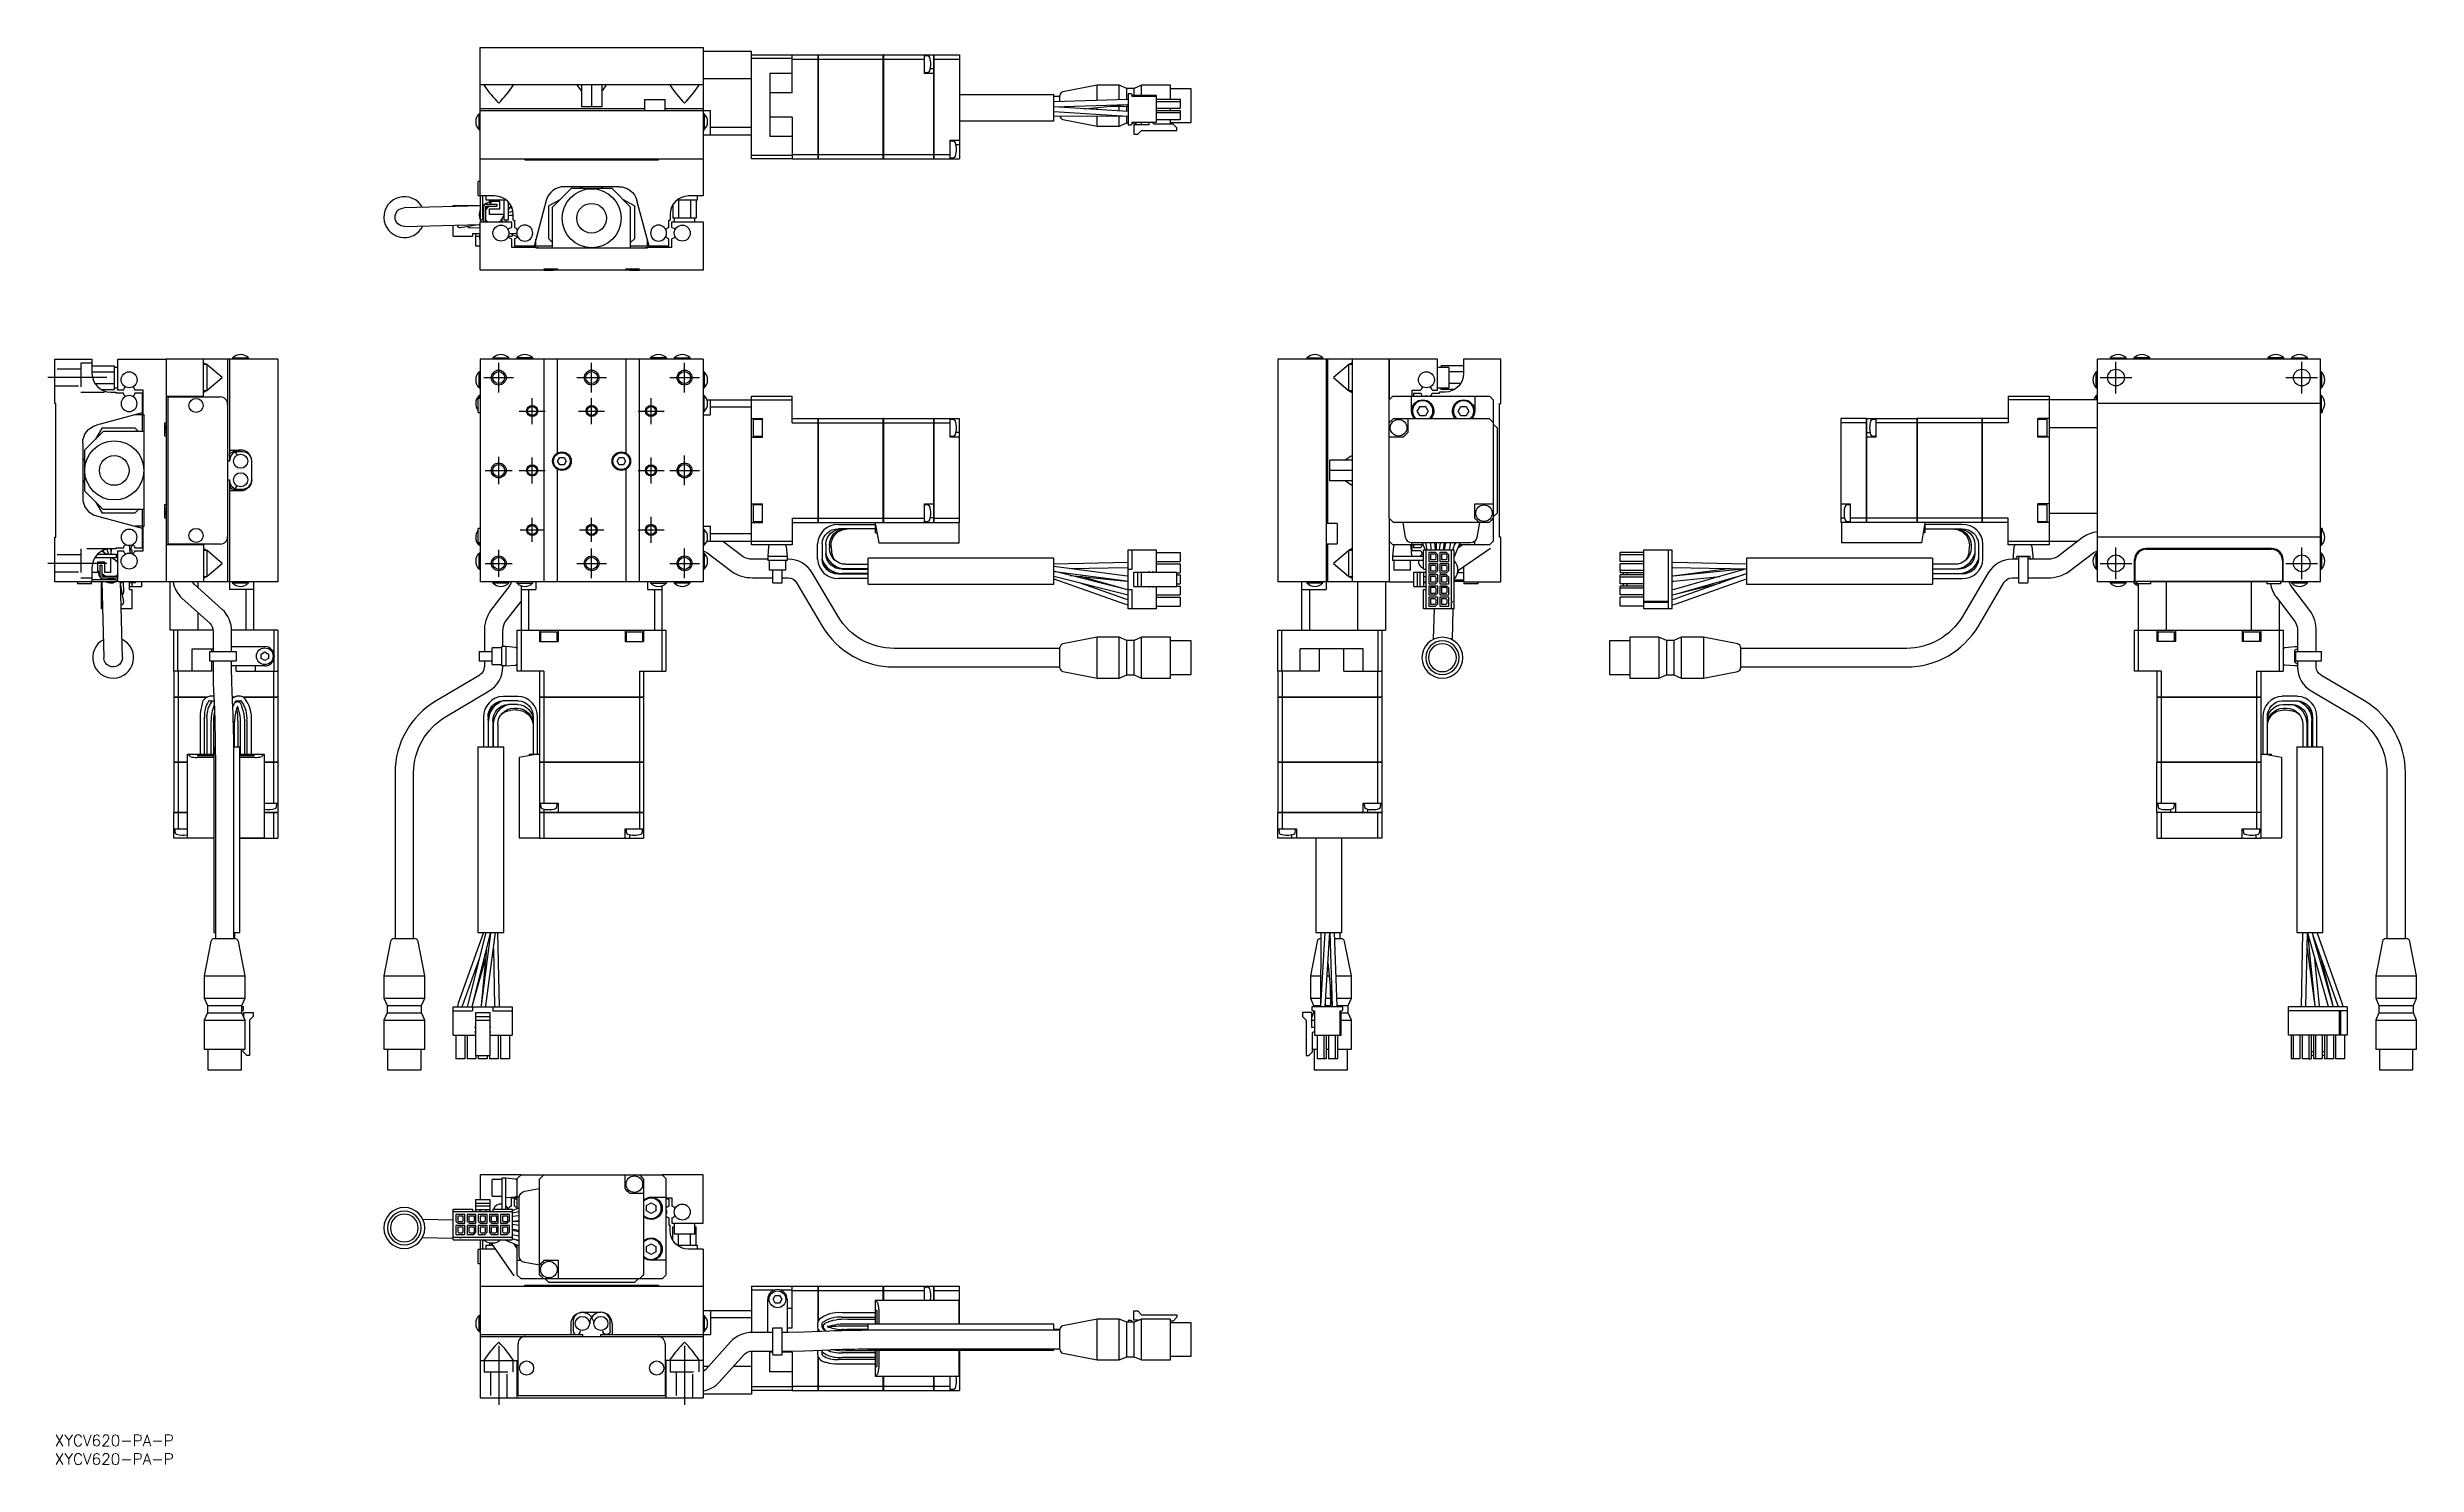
# Model space of a CAD drawing. Extents: x -2 to 636, y -8 to 374.
import ezdxf

# ---------------------------------------------------------------- set-up
doc = ezdxf.new("R2010")
doc.units = 0
doc.header["$LTSCALE"] = 0.5
doc.linetypes.add('CENTER', pattern=[50.8, 31.75, -6.35, 6.35, -6.35])
doc.linetypes.add('DASHED', pattern=[19.05, 12.7, -6.35])
for name, color, linetype in [('MSM_CENTER', 1, 'CENTER'), ('MSM_CONTINUOUS', 7, 'CONTINUOUS'), ('MSM_DASHED', 4, 'DASHED'), ('MSM_NARROW', 5, 'CONTINUOUS'), ('MSM_PART_NUMBER', 7, 'CONTINUOUS')]:
    doc.layers.add(name, color=color, linetype=linetype)
doc.styles.get("Standard").update_dxf_attribs({"font": 'txt.shx', "height": 3, "bigfont": 'bigfont.shx'})

# ---------------------------------------------------------------- blocks, each defined once
blk = doc.blocks.new('*U2')
at = {"layer": 'MSM_PART_NUMBER'}
blk.add_text('XYCV620-PA-P', height=3, dxfattribs=at).set_placement((0, -3))
blk = doc.blocks.new('*U3')
at = {"layer": 'MSM_PART_NUMBER'}
blk.add_text('XYCV620-PA-P', height=3, dxfattribs=at).set_placement((0, -8))

msp = doc.modelspace()

# ---------------------------------------------------------------- linework, layer by layer
at = {"layer": 'MSM_CENTER'}
for p, q in [((119.46, 280.62), (119.46, 288.62)), ((144.46, 280.62), (144.46, 288.62)), ((169.46, 280.62), (169.46, 288.62)), ((554.67, 280.37), (554.67, 288.87)), ((604.67, 280.37), (604.67, 288.87)), ((14, 284.62), (-2, 284.62)), ((115.46, 284.62), (123.46, 284.62)), ((140.46, 284.62), (148.46, 284.62)), ((165.46, 284.62), (173.46, 284.62)), ((550.42, 284.62), (558.92, 284.62)), ((600.42, 284.62), (608.92, 284.62)), ((124.96, 275.62), (131.96, 275.62)), ((128.46, 272.12), (128.46, 279.12)), ((140.96, 275.62), (147.96, 275.62)), ((144.46, 272.12), (144.46, 279.12)), ((156.96, 275.62), (163.96, 275.62)), ((160.46, 272.12), (160.46, 279.12)), ((119.46, 255.97), (119.46, 263.27)), ((128.46, 256.12), (128.46, 263.12)), ((160.46, 256.12), (160.46, 263.12)), ((169.46, 255.62), (169.46, 263.62)), ((115.81, 259.62), (123.11, 259.62)), ((124.96, 259.62), (131.96, 259.62)), ((156.96, 259.62), (163.96, 259.62)), ((165.46, 259.62), (173.46, 259.62)), ((125.21, 243.62), (131.71, 243.62)), ((128.46, 240.37), (128.46, 246.87)), ((141.21, 243.62), (147.71, 243.62)), ((144.46, 240.37), (144.46, 246.87)), ((156.96, 243.62), (163.96, 243.62)), ((160.46, 240.12), (160.46, 247.12)), ((119.46, 230.97), (119.46, 238.27)), ((144.46, 230.62), (144.46, 238.62)), ((169.46, 230.62), (169.46, 238.62)), ((554.67, 230.37), (554.67, 238.87)), ((604.67, 230.37), (604.67, 238.87)), ((14, 234.62), (-2, 234.62)), ((115.81, 234.62), (123.11, 234.62)), ((140.46, 234.62), (148.46, 234.62)), ((165.46, 234.62), (173.46, 234.62)), ((550.42, 234.62), (558.92, 234.62)), ((600.42, 234.62), (608.92, 234.62)), ((119.46, 24), (119.46, 8)), ((169.46, 24), (169.46, 8))]:
    msp.add_line(p, q, dxfattribs=at)
at = {"layer": 'MSM_CONTINUOUS'}
for p, q in [((114.46, 333.51), (114.46, 373.51)), ((114.46, 373.51), (174.46, 373.51)), ((174.46, 373.51), (174.46, 333.51)), ((174.46, 372.51), (187.46, 372.51)), ((187.46, 343.51), (187.46, 372.51)), ((187.46, 371.51), (198.46, 371.51)), ((198.46, 370.51), (187.46, 370.51)), ((198.46, 361.28), (198.46, 371.51)), ((198.46, 371.51), (205.45, 371.51)), ((198.46, 370.36), (205.45, 370.36)), ((205.45, 343.51), (205.45, 371.51)), ((205.46, 371.5), (205.45, 371.5)), ((205.46, 370.35), (205.45, 370.35)), ((205.46, 371.51), (222.95, 371.51)), ((205.46, 371.51), (205.46, 343.51)), ((205.46, 370.36), (222.95, 370.36)), ((222.95, 343.51), (222.95, 371.51)), ((222.96, 371.5), (222.95, 371.5)), ((222.96, 370.35), (222.95, 370.35)), ((222.96, 371.51), (236.56, 371.51)), ((222.96, 371.51), (222.96, 343.51)), ((222.96, 370.36), (234.06, 370.36)), ((234.06, 366.51), (234.06, 371.51)), ((235.04, 371.18), (234.27, 371.24)), ((236.56, 343.51), (236.56, 371.51)), ((236.56, 371.5), (236.57, 371.5)), ((236.56, 370.35), (236.57, 370.35)), ((236.57, 371.51), (243.46, 371.51)), ((236.57, 371.51), (236.57, 343.51)), ((236.57, 370.36), (243.46, 370.36)), ((243.46, 371.51), (243.46, 343.51)), ((114.46, 363.51), (174.46, 363.51)), ((115.71, 363.51), (115.56, 363.39)), ((123.36, 363.39), (123.2, 363.51)), ((140.71, 363.51), (140.56, 363.39)), ((141.71, 363.51), (141.71, 357.51)), ((144.46, 363.51), (144.46, 357.51)), ((147.21, 363.51), (147.21, 357.51)), ((148.36, 363.39), (148.2, 363.51)), ((165.71, 363.51), (165.56, 363.39)), ((173.36, 363.39), (173.2, 363.51)), ((187.46, 365.01), (174.46, 365.01)), ((198.46, 366.51), (192.46, 366.51)), ((192.46, 366.51), (192.46, 349.51)), ((236.56, 366.51), (234.06, 366.51)), ((234.27, 366.78), (235.04, 366.85)), ((236.56, 367.76), (235.62, 367.76)), ((115.56, 363.39), (115.58, 363.27)), ((123.31, 363.21), (123.35, 363.35)), ((123.35, 363.35), (123.36, 363.39)), ((140.56, 363.39), (140.59, 363.26)), ((140.59, 363.26), (141.71, 361.69)), ((147.21, 357.51), (141.71, 357.51)), ((148.31, 363.21), (147.21, 361.69)), ((148.36, 363.39), (148.31, 363.21)), ((158.71, 359.51), (164.21, 359.51)), ((158.71, 359.51), (158.71, 356.51)), ((164.21, 356.51), (164.21, 359.51)), ((165.56, 363.39), (165.59, 363.26)), ((173.31, 363.21), (173.35, 363.33)), ((173.35, 363.33), (173.36, 363.39)), ((198.46, 361.28), (192.46, 361.28)), ((268.86, 360.75), (243.46, 360.75)), ((268.86, 353.75), (268.86, 360.75)), ((270.46, 360.31), (268.86, 360.31)), ((288.74, 359.46), (268.86, 358.81)), ((268.87, 357.51), (288.78, 358.16)), ((288.73, 356.27), (268.87, 357.51)), ((270.46, 358.87), (270.46, 360.53)), ((280.46, 363.31), (271.26, 361.51)), ((277.01, 357), (288.57, 358.13)), ((280.46, 359.19), (280.46, 363.31)), ((286.46, 363.31), (280.46, 363.31)), ((280.46, 356.79), (280.46, 357.34)), ((283.33, 357.62), (288.19, 357.66)), ((286.46, 359.38), (286.46, 363.31)), ((288.46, 362.46), (286.46, 363.31)), ((286.46, 356.41), (286.46, 357.64)), ((288.19, 357.66), (288.86, 357.66)), ((288.46, 359.45), (288.46, 362.46)), ((290.46, 362.46), (288.46, 362.46)), ((288.46, 356.29), (288.46, 357.66)), ((288.57, 358.13), (288.86, 358.15)), ((288.86, 359.46), (288.74, 359.46)), ((288.78, 358.16), (288.86, 358.16)), ((288.86, 360.98), (288.86, 352.7)), ((289.58, 360.98), (288.86, 360.98)), ((289.88, 360.27), (289.88, 360.68)), ((296.51, 360.52), (289.88, 360.52)), ((296.51, 360.27), (289.88, 360.27)), ((292.46, 363.31), (290.46, 362.46)), ((290.46, 360.52), (290.46, 362.46)), ((292.46, 360.52), (292.46, 363.31)), ((300.26, 363.31), (292.46, 363.31)), ((296.51, 353.41), (296.51, 360.52)), ((296.51, 359.54), (302.86, 359.54)), ((296.51, 358.94), (302.86, 358.94)), ((296.51, 357.14), (302.86, 357.14)), ((300.26, 359.54), (300.26, 363.31)), ((305.76, 362.31), (300.26, 362.31)), ((300.26, 356.54), (300.26, 357.14)), ((302.86, 359.54), (302.86, 357.14)), ((305.76, 353.31), (305.76, 362.31)), ((114.16, 351.36), (114.16, 355.66)), ((114.46, 355.66), (114.16, 355.66)), ((114.16, 351.36), (114.46, 351.36)), ((158.71, 357.01), (114.46, 357.01)), ((114.46, 356.51), (176.46, 356.51)), ((174.46, 357.01), (164.21, 357.01)), ((174.75, 355.66), (174.46, 355.66)), ((174.46, 351.36), (174.75, 351.36)), ((174.75, 355.66), (174.75, 351.36)), ((176.46, 350.01), (176.46, 356.51)), ((176.46, 352.01), (187.46, 352.01)), ((198.46, 354.75), (192.46, 354.75)), ((198.46, 354.75), (198.46, 343.51)), ((243.46, 353.75), (268.86, 353.75)), ((268.86, 356.21), (288.65, 354.97)), ((268.86, 355.12), (288.52, 354.96)), ((270.46, 355.1), (270.46, 355.1)), ((271.26, 354.12), (280.46, 352.31)), ((280.46, 352.31), (280.46, 355.03)), ((280.46, 352.31), (286.46, 352.31)), ((286.46, 352.31), (286.46, 354.98)), ((286.46, 352.31), (288.46, 353.16)), ((288.73, 356.28), (288.07, 356.31)), ((288.46, 353.16), (288.46, 354.99)), ((288.46, 353.16), (288.86, 353.16)), ((288.52, 354.96), (288.86, 354.96)), ((288.65, 354.97), (288.86, 354.96)), ((288.86, 356.28), (288.73, 356.28)), ((288.86, 356.27), (288.73, 356.27)), ((288.86, 352.7), (289.58, 352.7)), ((289.88, 353.41), (296.51, 353.41)), ((289.88, 353), (289.88, 353.41)), ((289.88, 353.16), (290.46, 353.16)), ((290.41, 352.66), (290.41, 350.13)), ((294.26, 352.66), (290.41, 352.66)), ((290.46, 353.16), (290.46, 353.41)), ((290.46, 353.16), (291.64, 352.66)), ((291.41, 350.13), (292.43, 351.15)), ((292.43, 351.15), (301.97, 351.15)), ((292.46, 352.66), (292.46, 353.41)), ((294.41, 353.41), (294.41, 352.81)), ((295.56, 353.13), (295.56, 353.41)), ((300.97, 352.85), (295.84, 352.85)), ((296.51, 356.54), (302.86, 356.54)), ((296.51, 355.94), (302.86, 355.94)), ((296.51, 354.14), (302.86, 354.14)), ((300.26, 352.85), (300.26, 354.14)), ((300.26, 353.31), (305.76, 353.31)), ((301.97, 351.85), (300.97, 352.85)), ((301.97, 351.15), (301.97, 351.85)), ((302.86, 356.54), (302.86, 354.14)), ((174.46, 350.01), (187.46, 350.01)), ((187.46, 344.51), (198.46, 344.51)), ((198.46, 349.51), (192.46, 349.51)), ((198.46, 344.67), (205.45, 344.67)), ((205.46, 344.67), (205.45, 344.67)), ((205.46, 344.67), (222.95, 344.67)), ((222.96, 344.67), (222.95, 344.67)), ((222.96, 344.67), (236.56, 344.67)), ((236.56, 344.67), (236.57, 344.67)), ((236.57, 344.67), (240.96, 344.67)), ((240.96, 348.51), (243.46, 348.51)), ((240.96, 343.51), (240.96, 348.51)), ((241.93, 348.18), (241.16, 348.24)), ((243.46, 347.26), (242.51, 347.26)), ((290.41, 350.13), (291.41, 350.13)), ((114.46, 343.51), (174.46, 343.51)), ((126.46, 343.51), (126.46, 343.21)), ((126.46, 343.51), (126.96, 343.51)), ((126.46, 343.21), (162.46, 343.21)), ((129.96, 343.51), (142.46, 343.51)), ((146.46, 343.51), (158.96, 343.51)), ((161.96, 343.51), (162.46, 343.51)), ((162.46, 343.21), (162.46, 343.51)), ((198.46, 343.51), (187.46, 343.51)), ((198.46, 343.51), (205.45, 343.51)), ((205.46, 343.52), (205.45, 343.52)), ((205.46, 343.51), (222.95, 343.51)), ((222.96, 343.52), (222.95, 343.52)), ((222.96, 343.51), (236.56, 343.51)), ((236.56, 343.52), (236.57, 343.52)), ((236.57, 343.51), (243.46, 343.51)), ((241.16, 343.78), (241.93, 343.85)), ((113.96, 333.61), (113.96, 337.41)), ((114.46, 337.41), (113.96, 337.41)), ((113.96, 333.61), (114.46, 333.61)), ((118.36, 333.51), (114.46, 333.51)), ((114.56, 327.01), (114.56, 333.51)), ((115.06, 333.51), (115.06, 327.01)), ((115.96, 333.51), (115.96, 332.51)), ((115.96, 332.51), (121.36, 332.51)), ((116.96, 332.01), (116.96, 332.51)), ((119.76, 332.01), (116.96, 332.01)), ((117.5, 332.01), (117.02, 331.31)), ((119.76, 330.01), (119.76, 332.01)), ((120.96, 327.01), (120.96, 332.51)), ((121.96, 331.98), (121.96, 327.01)), ((132.25, 332.31), (128.96, 320.01)), ((136.04, 332.6), (132.96, 330.82)), ((138.96, 335.51), (133.96, 330.51)), ((151.83, 336.01), (137.08, 336.01)), ((149.96, 335.51), (138.96, 335.51)), ((141.96, 336.01), (141.09, 335.51)), ((147.82, 335.51), (146.96, 336.01)), ((154.96, 330.51), (149.96, 335.51)), ((155.96, 330.82), (152.87, 332.6)), ((159.96, 320.01), (156.66, 332.31)), ((167.56, 332.51), (172.96, 332.51)), ((167.87, 332.51), (167.87, 327.51)), ((174.46, 333.51), (170.56, 333.51)), ((171.04, 332.51), (171.04, 327.51)), ((172.63, 332.51), (172.63, 327.51)), ((172.96, 332.51), (172.96, 333.51)), ((114.56, 330.85), (93.99, 330.31)), ((94.12, 325.31), (114.46, 325.85)), ((107.21, 330.66), (107.21, 330.98)), ((107.21, 330.98), (114.56, 330.98)), ((107.21, 322.7), (107.21, 325.66)), ((109.09, 324.99), (113.91, 325.83)), ((114.46, 313.51), (114.46, 326.51)), ((114.46, 326.51), (122.86, 326.51)), ((115.06, 327.01), (114.56, 327.01)), ((115.06, 330.98), (115.31, 330.98)), ((115.19, 330.87), (115.06, 330.87)), ((115.46, 326.51), (115.46, 330.81)), ((115.96, 331.31), (118.96, 331.31)), ((115.96, 330.81), (118.96, 330.81)), ((115.96, 326.51), (115.96, 330.81)), ((116.68, 330.81), (116.02, 329.86)), ((116.96, 328.51), (116.96, 330.01)), ((116.96, 330.01), (119.76, 330.01)), ((120.96, 328.51), (116.96, 328.51)), ((118.96, 331.31), (118.96, 330.81)), ((120.15, 327.03), (120.96, 328.21)), ((120.26, 327.19), (120.26, 326.51)), ((120.96, 327.72), (120.68, 327.81)), ((121.96, 327.01), (120.96, 327.01)), ((121.36, 327.01), (121.36, 326.51)), ((121.96, 329.66), (122.77, 330.85)), ((121.96, 329.03), (123.27, 329.45)), ((121.96, 328.36), (123.36, 328.24)), ((122.32, 330.19), (122.96, 330.47)), ((122.55, 328.31), (123.37, 328.47)), ((122.86, 326.51), (122.86, 325.05)), ((123.06, 328.41), (123.06, 328.27)), ((123.36, 327.01), (123.36, 328.51)), ((123.36, 327.01), (123.66, 327.01)), ((123.66, 327.01), (123.66, 325.05)), ((132.96, 322.01), (132.96, 330.82)), ((133.96, 319.51), (133.96, 330.51)), ((154.96, 319.51), (154.96, 330.51)), ((155.96, 330.82), (155.96, 322.01)), ((165.26, 327.01), (165.56, 327.01)), ((165.26, 325.05), (165.26, 327.01)), ((165.56, 328.51), (165.56, 327.01)), ((166.06, 325.05), (166.06, 326.51)), ((166.06, 326.51), (174.46, 326.51)), ((166.28, 331.1), (166.28, 327.51)), ((172.63, 327.51), (166.28, 327.51)), ((166.71, 327.51), (166.71, 326.51)), ((172.21, 326.51), (172.21, 327.51)), ((174.46, 326.51), (174.46, 313.51)), ((107.21, 322.7), (112.41, 322.7)), ((111.66, 324.96), (114.46, 325.05)), ((112.41, 323.41), (114.46, 323.41)), ((112.41, 323.41), (112.41, 322.7)), ((113.21, 323.16), (113.21, 320.13)), ((113.21, 322.66), (114.31, 322.66)), ((113.21, 320.13), (114.46, 320.13)), ((114.31, 323.41), (114.31, 321.76)), ((114.31, 322.85), (114.46, 322.85)), ((114.31, 321.76), (114.46, 321.76)), ((122.05, 322.7), (123.06, 322.7)), ((124, 323.45), (122.19, 323.29)), ((122.77, 323.34), (124.46, 322.62)), ((122.86, 321.98), (122.86, 319.71)), ((122.86, 319.71), (129.46, 319.71)), ((123.06, 323.22), (123.06, 322.7)), ((123.66, 321.98), (123.66, 320.01)), ((133.96, 320.01), (123.66, 320.01)), ((124.46, 324.3), (124.46, 324.55)), ((124.46, 322.47), (124.46, 322.72)), ((124.46, 319.71), (124.46, 320.01)), ((129.46, 320.01), (129.46, 321.88)), ((129.46, 319.71), (129.46, 319.51)), ((129.46, 319.51), (159.46, 319.51)), ((132.96, 322.01), (133.96, 321.01)), ((154.96, 321.01), (155.96, 322.01)), ((165.26, 320.01), (154.96, 320.01)), ((159.46, 320.01), (159.46, 321.88)), ((159.46, 319.51), (159.46, 319.71)), ((159.46, 319.71), (166.06, 319.71)), ((164.46, 324.55), (164.46, 324.3)), ((164.46, 322.72), (164.46, 322.47)), ((164.46, 320.01), (164.46, 319.71)), ((165.26, 320.01), (165.26, 321.98)), ((166.06, 319.71), (166.06, 321.98)), ((131.66, 313.51), (114.46, 313.51)), ((131.66, 313.86), (135.26, 313.86)), ((131.66, 313.51), (131.66, 313.86)), ((131.66, 313.51), (134.21, 313.51)), ((134.21, 313.86), (134.21, 313.51)), ((154.71, 313.51), (134.21, 313.51)), ((135.26, 313.86), (135.26, 313.51)), ((153.66, 313.86), (157.26, 313.86)), ((153.66, 313.51), (153.66, 313.86)), ((154.71, 313.51), (154.71, 313.86)), ((154.71, 313.51), (157.26, 313.51)), ((157.26, 313.86), (157.26, 313.51)), ((174.46, 313.51), (157.26, 313.51)), ((0, 277.62), (0, 289.62)), ((0, 289.62), (10, 289.62)), ((10, 289.62), (10, 285.72)), ((10, 287.79), (16, 287.79)), ((16, 287.79), (16, 281.44)), ((17, 287.37), (16, 287.37)), ((17, 281.22), (17, 289.62)), ((17, 289.62), (30, 289.62)), ((30, 289.62), (30, 279.62)), ((47, 289.62), (30, 289.62)), ((30, 289.62), (30, 279.62)), ((40, 279.42), (40, 289.62)), ((40.12, 288.52), (40, 288.36)), ((41, 288.12), (40, 288.12)), ((40.87, 288.12), (40.12, 288.52)), ((45, 284.62), (40.96, 288.05)), ((41, 281.12), (41, 288.12)), ((46.5, 289.62), (46.5, 229.62)), ((60, 289.62), (47, 289.62)), ((47, 289.62), (47, 262.12)), ((47.85, 289.91), (52.15, 289.91)), ((47.85, 289.91), (47.85, 289.62)), ((52.15, 289.62), (52.15, 289.91)), ((60, 289.62), (60, 229.62)), ((114.46, 289.62), (114.46, 229.62)), ((174.46, 289.62), (114.46, 289.62)), ((117.91, 289.91), (122.21, 289.91)), ((117.91, 289.91), (117.91, 289.62)), ((122.21, 289.62), (122.21, 289.91)), ((128.61, 289.91), (124.31, 289.91)), ((124.31, 289.91), (124.31, 289.62)), ((128.61, 289.62), (128.61, 289.91)), ((131.66, 229.62), (131.66, 289.62)), ((135.26, 264.31), (135.26, 289.62)), ((153.66, 289.62), (153.66, 264.31)), ((157.26, 289.62), (157.26, 229.62)), ((164.61, 289.91), (160.31, 289.91)), ((160.31, 289.91), (160.31, 289.62)), ((164.61, 289.62), (164.61, 289.91)), ((166.71, 289.91), (171.01, 289.91)), ((166.71, 289.91), (166.71, 289.62)), ((171.01, 289.62), (171.01, 289.91)), ((174.46, 289.62), (174.46, 229.62)), ((329.11, 289.62), (329.11, 229.62)), ((359.11, 289.62), (329.11, 289.62)), ((336.96, 289.91), (341.26, 289.91)), ((336.96, 289.91), (336.96, 289.62)), ((341.26, 289.62), (341.26, 289.91)), ((342.11, 289.62), (342.11, 227.62)), ((342.61, 245.37), (342.61, 289.62)), ((348.11, 288.02), (344.11, 284.62)), ((348.11, 288.12), (348.11, 281.12)), ((349.11, 288.12), (348.11, 288.12)), ((348.98, 288.52), (348.24, 288.12)), ((349.11, 288.36), (348.98, 288.52)), ((349.11, 289.62), (349.11, 229.62)), ((359.11, 272.46), (359.11, 289.62)), ((359.11, 289.62), (359.11, 278.62)), ((372.11, 289.62), (359.11, 289.62)), ((372.11, 281.22), (372.11, 289.62)), ((375.11, 287.37), (372.11, 287.37)), ((373.11, 287.37), (373.11, 287.79)), ((379.11, 287.79), (373.11, 287.79)), ((375.11, 287.37), (375.11, 281.87)), ((379.11, 289.62), (379.11, 285.72)), ((389.11, 289.62), (379.11, 289.62)), ((389.11, 277.62), (389.11, 289.62)), ((609.67, 289.62), (549.67, 289.62)), ((549.67, 229.62), (549.67, 289.62)), ((553.12, 289.91), (557.42, 289.91)), ((553.12, 289.91), (553.12, 289.62)), ((557.42, 289.62), (557.42, 289.91)), ((563.82, 289.91), (559.52, 289.91)), ((559.52, 289.91), (559.52, 289.62)), ((563.82, 289.62), (563.82, 289.91)), ((599.82, 289.91), (595.52, 289.91)), ((595.52, 289.91), (595.52, 289.62)), ((599.82, 289.62), (599.82, 289.91)), ((601.92, 289.91), (606.22, 289.91)), ((601.92, 289.91), (601.92, 289.62)), ((606.22, 289.62), (606.22, 289.91)), ((609.67, 229.62), (609.67, 289.62)), ((10, 286.2), (16, 286.2)), ((10.78, 283.03), (16, 283.03)), ((12.41, 281.44), (16, 281.44)), ((15, 280.72), (16.5, 280.72)), ((16, 281.87), (17, 281.87)), ((16.5, 280.42), (16.5, 280.72)), ((18.46, 281.22), (17, 281.22)), ((23.8, 281.22), (21.54, 281.22)), ((23.8, 274.62), (23.8, 281.22)), ((40, 281.12), (41, 281.12)), ((40, 280.88), (40.12, 280.72)), ((40.12, 280.72), (40.87, 281.12)), ((41, 281.21), (45, 284.62)), ((114.16, 281.87), (114.16, 286.17)), ((114.46, 286.17), (114.16, 286.17)), ((114.16, 281.87), (114.46, 281.87)), ((174.75, 286.17), (174.46, 286.17)), ((174.46, 281.87), (174.75, 281.87)), ((174.75, 286.17), (174.75, 281.87)), ((329.11, 282.62), (329.11, 277.12)), ((344.11, 284.62), (348.18, 281.15)), ((348.11, 281.12), (349.11, 281.12)), ((348.24, 281.12), (348.98, 280.72)), ((348.98, 280.72), (349.11, 280.88)), ((365.31, 281.22), (367.57, 281.22)), ((365.31, 279.62), (365.31, 281.22)), ((370.64, 281.22), (372.11, 281.22)), ((372.11, 281.87), (375.11, 281.87)), ((374.11, 280.72), (372.61, 280.72)), ((372.61, 280.42), (372.61, 280.72)), ((373.11, 281.44), (373.11, 281.87)), ((376.7, 281.44), (373.11, 281.44)), ((379.11, 286.2), (375.11, 286.2)), ((378.32, 283.03), (375.11, 283.03)), ((549.38, 281.87), (549.38, 286.17)), ((549.67, 286.17), (549.38, 286.17)), ((549.38, 281.87), (549.67, 281.87)), ((609.97, 286.17), (609.67, 286.17)), ((609.67, 281.87), (609.97, 281.87)), ((609.97, 286.17), (609.97, 281.87)), ((0.3, 277.62), (0, 277.62)), ((0.3, 241.62), (0.3, 277.62)), ((23.5, 275.12), (11.21, 271.82)), ((18.46, 280.42), (16.5, 280.42)), ((18.96, 279.62), (19.21, 279.62)), ((20.79, 279.62), (21.04, 279.62)), ((23.5, 280.42), (21.54, 280.42)), ((23.5, 274.62), (21.63, 274.62)), ((23.5, 280.42), (23.5, 270.12)), ((23.5, 279.62), (23.8, 279.62)), ((24, 274.62), (23.8, 274.62)), ((24, 244.62), (24, 274.62)), ((30, 279.62), (40, 279.62)), ((30, 279.62), (30, 272.42)), ((30.5, 239.82), (30.5, 279.42)), ((30.5, 279.42), (44.5, 279.42)), ((31.5, 279.42), (31.5, 279.62)), ((113.96, 275.22), (113.96, 279.02)), ((114.46, 279.02), (113.96, 279.02)), ((113.96, 275.22), (114.46, 275.22)), ((114.16, 279.77), (114.16, 279.02)), ((114.46, 279.77), (114.16, 279.77)), ((174.75, 279.77), (174.46, 279.77)), ((174.46, 275.47), (174.75, 275.47)), ((174.46, 274.62), (176.46, 274.62)), ((174.75, 275.47), (174.75, 279.77)), ((175.48, 278.62), (198.46, 278.62)), ((176.46, 274.62), (176.46, 278.62)), ((187.46, 276.62), (176.46, 276.62)), ((187.46, 279.62), (198.46, 279.62)), ((187.46, 239.62), (187.46, 279.62)), ((198.46, 272.46), (198.46, 279.62)), ((360.11, 279.62), (359.11, 278.62)), ((360.11, 279.62), (386.11, 279.62)), ((365.11, 275.62), (365.11, 279.62)), ((365.61, 280.42), (365.61, 279.62)), ((365.61, 280.42), (367.57, 280.42)), ((366.66, 275.62), (367.39, 276.87)), ((367.39, 274.37), (366.66, 275.62)), ((367.39, 276.87), (368.83, 276.87)), ((368.83, 274.37), (367.39, 274.37)), ((368.83, 276.87), (369.55, 275.62)), ((369.55, 275.62), (368.83, 274.37)), ((370.64, 280.42), (372.61, 280.42)), ((377.66, 275.62), (378.39, 276.87)), ((378.39, 274.37), (377.66, 275.62)), ((378.39, 276.87), (379.83, 276.87)), ((379.83, 274.37), (378.39, 274.37)), ((379.83, 276.87), (380.55, 275.62)), ((380.55, 275.62), (379.83, 274.37)), ((382.11, 279.62), (382.11, 275.62)), ((387.11, 278.62), (386.11, 279.62)), ((387.11, 278.62), (387.11, 272.46)), ((388.81, 277.62), (389.11, 277.62)), ((388.81, 241.62), (388.81, 277.62)), ((525.67, 279.62), (536.67, 279.62)), ((525.67, 279.62), (525.67, 272.46)), ((549.67, 278.62), (525.67, 278.62)), ((536.67, 279.62), (536.67, 239.62)), ((549.38, 279.77), (549.38, 278.62)), ((549.67, 279.77), (549.38, 279.77)), ((609.67, 277.62), (549.67, 277.62)), ((609.97, 279.77), (609.67, 279.77)), ((609.67, 275.47), (609.97, 275.47)), ((609.67, 275.22), (610.17, 275.22)), ((609.97, 275.47), (609.97, 279.77)), ((610.17, 275.69), (610.17, 275.22)), ((13, 270.12), (8, 265.12)), ((12.7, 271.12), (10.92, 268.03)), ((12.7, 271.12), (21.5, 271.12)), ((24, 270.12), (13, 270.12)), ((22.5, 270.12), (21.5, 271.12)), ((29.65, 272.42), (30, 272.42)), ((29.65, 268.82), (29.65, 272.42)), ((30, 269.87), (29.65, 269.87)), ((30, 268.82), (29.65, 268.82)), ((30, 272.42), (30, 268.82)), ((30, 268.82), (30, 250.42)), ((187.46, 273.62), (190.46, 273.62)), ((187.46, 268.62), (190.46, 268.62)), ((187.96, 273.37), (187.96, 268.87)), ((190.46, 273.37), (187.96, 273.37)), ((187.96, 268.87), (190.46, 268.87)), ((190.46, 268.62), (190.46, 273.62)), ((198.46, 273.62), (205.45, 273.62)), ((198.46, 272.46), (205.45, 272.46)), ((205.45, 245.62), (205.45, 273.62)), ((205.46, 273.61), (205.45, 273.61)), ((205.46, 272.46), (205.45, 272.46)), ((205.46, 273.62), (222.95, 273.62)), ((205.46, 273.62), (205.46, 245.62)), ((205.46, 272.46), (222.95, 272.46)), ((222.95, 245.62), (222.95, 273.62)), ((222.96, 273.61), (222.95, 273.61)), ((222.96, 272.46), (222.95, 272.46)), ((222.96, 273.62), (236.56, 273.62)), ((222.96, 273.62), (222.96, 245.62)), ((222.96, 272.46), (236.56, 272.46)), ((236.56, 245.62), (236.56, 273.62)), ((236.56, 273.61), (236.57, 273.61)), ((236.56, 272.46), (236.57, 272.46)), ((236.57, 273.62), (243.46, 273.62)), ((236.57, 273.62), (236.57, 245.62)), ((236.57, 272.46), (240.96, 272.46)), ((240.96, 268.62), (240.96, 273.62)), ((243.46, 268.62), (240.96, 268.62)), ((241.93, 273.28), (241.16, 273.35)), ((241.16, 268.89), (241.93, 268.95)), ((243.46, 269.87), (242.51, 269.87)), ((243.46, 245.62), (243.46, 273.62)), ((329.11, 274.12), (329.11, 261.62)), ((359.11, 246.77), (359.11, 272.46)), ((362.86, 268.62), (359.11, 268.62)), ((360.26, 273.62), (385.95, 273.62)), ((364.11, 273.62), (364.11, 269.87)), ((387.11, 272.46), (387.11, 246.77)), ((388.11, 271.12), (387.11, 272.12)), ((388.11, 271.12), (388.11, 248.12)), ((487.56, 273.62), (480.67, 273.62)), ((480.67, 273.62), (480.67, 245.62)), ((487.56, 272.46), (480.67, 272.46)), ((487.56, 245.62), (487.56, 273.62)), ((487.57, 273.61), (487.56, 273.61)), ((487.57, 272.45), (487.56, 272.45)), ((487.57, 273.62), (487.57, 245.62)), ((487.57, 273.62), (501.17, 273.62)), ((487.57, 269.87), (488.51, 269.87)), ((490.07, 268.62), (487.57, 268.62)), ((489.86, 273.35), (489.09, 273.28)), ((489.09, 268.95), (489.86, 268.89)), ((490.07, 273.62), (490.07, 268.62)), ((501.17, 272.46), (490.07, 272.46)), ((501.17, 245.62), (501.17, 273.62)), ((501.17, 273.61), (501.18, 273.61)), ((501.17, 272.45), (501.18, 272.45)), ((501.18, 273.62), (501.18, 245.62)), ((518.67, 273.62), (501.18, 273.62)), ((518.67, 272.46), (501.18, 272.46)), ((518.67, 245.62), (518.67, 273.62)), ((518.67, 273.61), (518.68, 273.61)), ((518.67, 272.45), (518.68, 272.45)), ((525.67, 273.62), (518.68, 273.62)), ((518.68, 273.62), (518.68, 245.62)), ((525.67, 272.46), (518.68, 272.46)), ((533.67, 268.62), (533.67, 273.62)), ((536.67, 273.62), (533.67, 273.62)), ((536.17, 273.37), (533.67, 273.37)), ((533.67, 268.87), (536.17, 268.87)), ((536.67, 268.62), (533.67, 268.62)), ((536.17, 268.87), (536.17, 273.37)), ((549.67, 271.12), (536.67, 271.12)), ((7.5, 266.99), (7.5, 252.24)), ((8, 262.98), (7.5, 262.12)), ((8, 265.12), (8, 254.12)), ((47, 262.12), (46.5, 262.12)), ((47, 265.12), (50, 265.12)), ((50.5, 264.62), (48, 264.62)), ((53, 257.12), (53, 262.12)), ((135.3, 262.12), (135.88, 263.12)), ((135.88, 261.12), (135.3, 262.12)), ((135.88, 263.12), (137.03, 263.12)), ((137.03, 263.12), (137.61, 262.12)), ((137.61, 262.12), (137.03, 261.12)), ((151.3, 262.12), (151.88, 263.12)), ((151.88, 261.12), (151.3, 262.12)), ((151.88, 263.12), (153.03, 263.12)), ((153.03, 263.12), (153.61, 262.12)), ((153.61, 262.12), (153.03, 261.12)), ((349.11, 262.37), (343.11, 262.37)), ((343.11, 256.87), (343.11, 262.37)), ((348.85, 263.49), (347.28, 262.37)), ((348.98, 263.52), (348.85, 263.49)), ((349.11, 263.36), (348.98, 263.52)), ((7.5, 257.12), (8, 256.25)), ((46.5, 257.12), (47, 257.12)), ((47, 257.12), (47, 229.62)), ((135.26, 229.62), (135.26, 259.92)), ((137.03, 261.12), (135.88, 261.12)), ((153.03, 261.12), (151.88, 261.12)), ((153.66, 259.92), (153.66, 229.62)), ((329.11, 257.62), (329.11, 245.12)), ((349.11, 259.62), (343.11, 259.62)), ((349.11, 256.87), (343.11, 256.87)), ((348.76, 255.79), (347.28, 256.87)), ((348.98, 255.72), (348.76, 255.79)), ((348.98, 255.72), (349.11, 255.88)), ((8, 254.12), (13, 249.12)), ((10.92, 251.2), (12.7, 248.12)), ((24, 249.12), (13, 249.12)), ((21.5, 248.12), (22.5, 249.12)), ((23.5, 249.12), (23.5, 238.82)), ((29.65, 250.42), (30, 250.42)), ((29.65, 246.82), (29.65, 250.42)), ((29.65, 249.37), (30, 249.37)), ((30, 250.42), (30, 246.82)), ((50, 254.12), (47, 254.12)), ((48, 254.62), (50.5, 254.62)), ((187.46, 250.62), (190.46, 250.62)), ((187.96, 250.37), (187.96, 245.87)), ((190.46, 250.37), (187.96, 250.37)), ((190.46, 245.62), (190.46, 250.62)), ((234.06, 250.62), (236.56, 250.62)), ((234.06, 245.62), (234.06, 250.62)), ((235.04, 250.28), (234.27, 250.35)), ((382.11, 250.62), (387.11, 250.62)), ((382.11, 246.87), (382.11, 250.62)), ((480.67, 250.62), (483.17, 250.62)), ((482.97, 250.35), (482.2, 250.28)), ((483.17, 250.62), (483.17, 245.62)), ((533.67, 245.62), (533.67, 250.62)), ((536.67, 250.62), (533.67, 250.62)), ((536.17, 250.37), (533.67, 250.37)), ((536.17, 245.87), (536.17, 250.37)), ((11.21, 247.41), (23.5, 244.12)), ((21.5, 248.12), (12.7, 248.12)), ((23.5, 244.62), (21.63, 244.62)), ((23.8, 238.02), (23.8, 244.62)), ((23.8, 244.62), (24, 244.62)), ((30, 246.82), (29.65, 246.82)), ((30, 246.82), (30, 229.62)), ((113.96, 240.22), (113.96, 244.02)), ((114.46, 244.02), (113.96, 244.02)), ((174.46, 244.62), (176.46, 244.62)), ((174.75, 243.77), (174.46, 243.77)), ((174.75, 239.47), (174.75, 243.77)), ((176.46, 240.62), (176.46, 244.62)), ((176.46, 242.62), (187.46, 242.62)), ((187.46, 245.62), (190.46, 245.62)), ((187.96, 245.87), (190.46, 245.87)), ((198.46, 246.77), (205.45, 246.77)), ((198.46, 246.77), (198.46, 239.62)), ((198.46, 245.62), (205.45, 245.62)), ((205.46, 246.77), (205.45, 246.77)), ((205.46, 245.63), (205.45, 245.63)), ((205.46, 246.77), (222.95, 246.77)), ((205.46, 245.62), (243.46, 245.62)), ((210.86, 245.07), (220.86, 245.07)), ((220.86, 243.87), (210.86, 243.87)), ((213.34, 243.87), (213.1, 243.86)), ((220.86, 242.82), (220.86, 245.62)), ((220.86, 245.02), (221.72, 240.12)), ((220.86, 242.82), (221.24, 242.82)), ((222.96, 246.77), (222.95, 246.77)), ((222.96, 245.63), (222.95, 245.63)), ((222.96, 246.77), (234.06, 246.77)), ((234.27, 245.89), (235.04, 245.95)), ((236.56, 246.87), (235.62, 246.87)), ((236.56, 246.77), (236.57, 246.77)), ((236.56, 245.63), (236.57, 245.63)), ((236.57, 246.77), (243.46, 246.77)), ((243.36, 240.12), (243.36, 245.62)), ((345.11, 245.37), (342.11, 245.37)), ((345.11, 245.37), (345.11, 239.87)), ((359.11, 246.77), (359.11, 229.62)), ((385.95, 245.62), (360.26, 245.62)), ((363.51, 241.6), (362.81, 245.62)), ((383.41, 245.62), (382.7, 241.6)), ((387.11, 247.12), (388.11, 248.12)), ((387.11, 246.77), (387.11, 240.62)), ((480.67, 246.87), (481.62, 246.87)), ((518.67, 245.62), (480.67, 245.62)), ((480.77, 245.62), (480.77, 240.12)), ((482.2, 245.95), (482.97, 245.89)), ((487.56, 246.77), (483.17, 246.77)), ((487.57, 246.78), (487.56, 246.78)), ((487.57, 245.63), (487.56, 245.63)), ((501.17, 246.77), (487.57, 246.77)), ((501.17, 246.78), (501.18, 246.78)), ((501.17, 245.63), (501.18, 245.63)), ((518.67, 246.77), (501.18, 246.77)), ((502.41, 240.12), (503.27, 245.02)), ((503.27, 242.82), (502.89, 242.82)), ((503.27, 245.62), (503.27, 242.82)), ((513.27, 245.07), (503.27, 245.07)), ((503.27, 243.87), (513.27, 243.87)), ((510.79, 243.87), (511.03, 243.86)), ((518.67, 246.78), (518.68, 246.78)), ((518.67, 245.63), (518.68, 245.63)), ((525.67, 246.77), (518.68, 246.77)), ((525.67, 245.62), (518.68, 245.62)), ((525.67, 239.62), (525.67, 246.77)), ((533.67, 245.87), (536.17, 245.87)), ((536.67, 245.62), (533.67, 245.62)), ((536.67, 248.12), (549.67, 248.12)), ((610.17, 244.02), (609.67, 244.02)), ((609.97, 243.77), (609.67, 243.77)), ((609.97, 239.47), (609.97, 243.77)), ((610.17, 244.02), (610.17, 243.54)), ((0, 229.62), (0, 241.62)), ((0, 241.62), (0.3, 241.62)), ((16.5, 236.12), (10.73, 236.12)), ((11.53, 237.12), (16.5, 237.12)), ((13.85, 237.12), (12.66, 237.93)), ((13.32, 237.48), (13.05, 238.12)), ((14.49, 237.12), (14.07, 238.43)), ((16.5, 238.52), (15, 238.52)), ((15, 236.12), (15, 232.12)), ((15.2, 237.71), (15.05, 238.53)), ((15.11, 238.22), (15.25, 238.22)), ((15.15, 237.12), (15.27, 238.52)), ((16.48, 235.31), (15.31, 236.12)), ((15.8, 236.12), (15.7, 235.85)), ((16.5, 238.82), (18.46, 238.82)), ((16.5, 238.52), (16.5, 238.82)), ((16.5, 237.12), (16.5, 236.12)), ((16.5, 236.52), (17, 236.52)), ((17, 238.02), (18.46, 238.02)), ((17, 229.62), (17, 238.02)), ((19.21, 239.62), (18.96, 239.62)), ((20.07, 239.16), (20.23, 237.35)), ((20.18, 237.93), (20.89, 239.62)), ((20.3, 238.22), (20.81, 238.22)), ((21.04, 239.62), (20.79, 239.62)), ((20.81, 237.21), (20.81, 238.22)), ((21.54, 238.82), (23.5, 238.82)), ((21.54, 238.02), (23.8, 238.02)), ((23.8, 239.62), (23.5, 239.62)), ((40, 239.62), (30, 239.62)), ((30, 239.62), (30, 229.62)), ((44.5, 239.82), (30.5, 239.82)), ((31.5, 239.62), (31.5, 239.82)), ((40, 239.82), (40, 229.62)), ((40.12, 238.52), (40, 238.36)), ((41, 238.12), (40, 238.12)), ((40.87, 238.12), (40.12, 238.52)), ((45, 234.62), (40.96, 238.06)), ((41, 231.12), (41, 238.12)), ((113.96, 240.22), (114.46, 240.22)), ((114.16, 240.22), (114.16, 239.47)), ((114.16, 239.47), (114.46, 239.47)), ((114.16, 233.07), (114.16, 237.37)), ((114.46, 237.37), (114.16, 237.37)), ((174.46, 239.47), (174.75, 239.47)), ((174.46, 238.02), (174.46, 238.02)), ((174.46, 238.02), (175.43, 237.58)), ((174.75, 237.37), (174.46, 237.37)), ((174.75, 237.37), (174.75, 233.07)), ((175.43, 237.58), (182.19, 232.41)), ((175.48, 240.62), (198.46, 240.62)), ((185.23, 236.38), (179.7, 240.62)), ((198.46, 239.62), (187.46, 239.62)), ((192.09, 239.16), (191.86, 236.52)), ((191.86, 236.52), (197.06, 236.52)), ((191.86, 236.52), (191.86, 235.42)), ((196.82, 239.16), (197.06, 236.52)), ((197.06, 236.52), (197.06, 235.42)), ((205.26, 235.77), (205.26, 239.86)), ((206.46, 239.86), (206.46, 235.77)), ((207.46, 239.71), (207.46, 237.23)), ((208.46, 239.56), (208.46, 238.68)), ((208.93, 239.1), (209.05, 237.72)), ((218.86, 228.97), (218.86, 235.97)), ((268.86, 235.97), (218.86, 235.97)), ((221.72, 240.12), (243.36, 240.12)), ((268.86, 228.97), (268.86, 235.97)), ((288.86, 238.22), (296.51, 238.22)), ((288.86, 222.37), (288.86, 238.22)), ((289.88, 233.03), (289.88, 238.22)), ((296.51, 232.23), (296.51, 238.22)), ((296.51, 237.5), (302.86, 237.5)), ((302.86, 237.5), (302.86, 235.1)), ((329.11, 242.12), (329.11, 236.62)), ((342.11, 239.87), (345.11, 239.87)), ((342.61, 229.62), (342.61, 239.87)), ((348.11, 238.02), (344.11, 234.62)), ((348.11, 238.12), (348.11, 231.12)), ((349.11, 238.12), (348.11, 238.12)), ((348.98, 238.52), (348.24, 238.12)), ((349.11, 238.36), (348.98, 238.52)), ((359.11, 240.62), (360.11, 239.62)), ((359.11, 240.62), (359.11, 229.62)), ((360.24, 239.16), (360.01, 236.52)), ((360.01, 236.52), (368.3, 236.52)), ((360.01, 236.52), (360.01, 235.42)), ((368.22, 239.62), (360.11, 239.62)), ((365.21, 236.52), (364.98, 239.16)), ((365.11, 240.13), (365.11, 239.62)), ((380.93, 240.12), (365.29, 240.12)), ((365.31, 238.02), (365.31, 239.62)), ((367.57, 238.02), (365.31, 238.02)), ((365.61, 239.62), (365.61, 238.82)), ((367.57, 238.82), (365.61, 238.82)), ((368, 240.12), (368.81, 238.22)), ((368.3, 233.03), (368.3, 238.22)), ((368.3, 238.22), (376.58, 238.22)), ((369.35, 238.22), (368.94, 240.12)), ((369.01, 222.37), (369.01, 238.22)), ((369.74, 237.5), (369.74, 235.1)), ((371.54, 237.5), (369.74, 237.5)), ((370.17, 240.1), (370.33, 238.22)), ((371.44, 237.08), (370.19, 237.08)), ((370.19, 237.08), (370.19, 235.61)), ((371.53, 238.22), (371.37, 240.12)), ((371.42, 239.62), (371.71, 239.62)), ((371.69, 236.83), (371.44, 237.08)), ((371.54, 237.5), (372.14, 236.9)), ((371.69, 235.86), (371.69, 236.83)), ((371.7, 240.12), (371.74, 238.22)), ((372.14, 235.1), (372.14, 236.9)), ((372.77, 240.12), (372.5, 238.22)), ((372.74, 237.5), (372.74, 235.1)), ((374.54, 237.5), (372.74, 237.5)), ((374.44, 237.08), (373.19, 237.08)), ((373.19, 237.08), (373.19, 235.61)), ((373.71, 238.22), (373.98, 240.12)), ((373.8, 238.86), (373.86, 238.22)), ((373.83, 238.52), (374.06, 238.52)), ((374.27, 239.62), (373.91, 239.62)), ((374, 238.22), (374.36, 240.12)), ((374.69, 236.83), (374.44, 237.08)), ((375.14, 236.9), (374.54, 237.5)), ((374.69, 235.86), (374.69, 236.83)), ((375.14, 235.1), (375.14, 236.9)), ((375.59, 240.14), (375.22, 238.22)), ((375.87, 224.45), (375.87, 238.22)), ((376.23, 238.22), (376.84, 240.12)), ((376.58, 236.27), (378.21, 240.12)), ((376.58, 222.37), (376.58, 238.22)), ((376.9, 240.1), (376.64, 239.49)), ((376.69, 239.62), (376.68, 239.62)), ((377.5, 232.59), (386.32, 238.66)), ((378.89, 239.62), (377.63, 238.75)), ((386.11, 239.62), (378, 239.62)), ((382.11, 239.62), (382.11, 240.56)), ((386.11, 239.62), (387.11, 240.62)), ((389.11, 241.62), (388.81, 241.62)), ((389.11, 229.62), (389.11, 241.62)), ((421.27, 236.9), (421.27, 237.5)), ((427.62, 237.5), (421.27, 237.5)), ((427.62, 236.9), (421.27, 236.9)), ((421.27, 235.1), (421.27, 236.9)), ((427.62, 222.37), (427.62, 238.22)), ((427.62, 238.22), (435.27, 238.22)), ((434.25, 222.37), (434.25, 238.22)), ((435.27, 222.37), (435.27, 238.22)), ((455.27, 235.97), (455.27, 228.97)), ((505.27, 235.97), (455.27, 235.97)), ((502.41, 240.12), (480.77, 240.12)), ((505.27, 235.97), (505.27, 228.97)), ((515.2, 239.1), (515.08, 237.72)), ((515.67, 239.56), (515.67, 238.68)), ((516.67, 239.71), (516.67, 237.23)), ((517.67, 239.86), (517.67, 235.77)), ((518.87, 235.77), (518.87, 239.86)), ((525.67, 240.62), (544.43, 240.62)), ((536.67, 239.62), (525.67, 239.62)), ((527.07, 236.52), (527.31, 239.16)), ((527.07, 235.75), (527.07, 236.52)), ((527.87, 236.32), (527.64, 235.75)), ((528.07, 236.52), (527.87, 236.32)), ((528.07, 236.52), (531.28, 236.52)), ((530.92, 236.35), (528.42, 236.35)), ((528.42, 236.35), (528.42, 229.35)), ((530.92, 236.35), (530.92, 229.35)), ((531.28, 236.52), (531.48, 236.32)), ((531.48, 236.32), (531.71, 235.75)), ((532.04, 239.16), (532.27, 236.52)), ((532.27, 236.52), (532.27, 235.75)), ((545.65, 241.55), (538.9, 236.38)), ((541.94, 232.41), (548.7, 237.58)), ((548.7, 237.58), (549.67, 238.02)), ((549.38, 233.07), (549.38, 237.37)), ((549.67, 237.37), (549.38, 237.37)), ((609.67, 241.62), (549.67, 241.62)), ((596.67, 238.62), (562.67, 238.62)), ((562.87, 238.42), (596.47, 238.42)), ((609.67, 239.47), (609.97, 239.47)), ((609.97, 237.37), (609.67, 237.37)), ((609.97, 237.37), (609.97, 233.07)), ((10, 229.62), (0, 229.62)), ((6.1, 229.62), (6.1, 229.12)), ((9.9, 229.12), (9.9, 229.62)), ((10, 233.52), (10, 229.62)), ((11.5, 232.12), (10, 232.12)), ((16.5, 230.22), (10, 230.22)), ((10, 229.72), (16.5, 229.72)), ((13.5, 234.92), (11.5, 234.92)), ((11.5, 234.92), (11.5, 232.12)), ((11.5, 232.67), (12.2, 232.18)), ((12.2, 234.12), (12.7, 234.12)), ((12.2, 231.12), (12.2, 234.12)), ((12.53, 230.22), (12.53, 230.47)), ((12.53, 222.37), (12.53, 229.72)), ((12.64, 230.35), (12.65, 230.22)), ((12.66, 229.72), (13.2, 209.15)), ((12.7, 231.12), (12.7, 234.12)), ((12.7, 231.84), (13.65, 231.19)), ((17, 231.12), (12.7, 231.12)), ((17, 230.62), (12.7, 230.62)), ((13.5, 232.12), (13.5, 234.92)), ((15, 232.12), (13.5, 232.12)), ((16.32, 235.42), (17, 235.42)), ((16.5, 230.22), (16.5, 229.72)), ((30, 229.62), (17, 229.62)), ((18.2, 209.28), (17.66, 229.62)), ((18.55, 226.83), (18.46, 229.62)), ((20.1, 227.57), (20.1, 229.62)), ((20.66, 229.47), (20.66, 229.62)), ((21.75, 229.47), (21.75, 229.62)), ((23.38, 228.37), (23.38, 229.62)), ((47, 229.62), (30, 229.62)), ((31, 216.62), (31, 229.62)), ((37.54, 228.98), (37.06, 229.62)), ((38.5, 229.62), (38.5, 228.12)), ((40, 231.12), (41, 231.12)), ((40, 230.88), (40.12, 230.72)), ((40.12, 230.72), (40.87, 231.12)), ((41, 231.21), (45, 234.62)), ((60, 229.62), (47, 229.62)), ((47, 229.62), (47, 227.62)), ((47.85, 229.62), (47.85, 229.32)), ((52.15, 229.32), (52.15, 229.62)), ((53.5, 229.62), (53.5, 216.62)), ((114.16, 233.07), (114.46, 233.07)), ((174.46, 229.62), (114.46, 229.62)), ((117.91, 229.62), (117.91, 229.32)), ((122.21, 229.32), (122.21, 229.62)), ((122.86, 229.61), (122.42, 228.64)), ((122.86, 229.62), (122.86, 229.61)), ((124.31, 229.62), (124.31, 229.32)), ((128.61, 229.32), (128.61, 229.62)), ((129.46, 229.62), (129.46, 227.62)), ((159.46, 229.62), (159.46, 227.62)), ((160.31, 229.62), (160.31, 229.32)), ((164.61, 229.32), (164.61, 229.62)), ((166.71, 229.62), (166.71, 229.32)), ((171.01, 229.32), (171.01, 229.62)), ((174.46, 233.07), (174.75, 233.07)), ((191.86, 235.75), (187.73, 235.75)), ((187.73, 230.75), (193.21, 230.75)), ((197.06, 235.42), (191.86, 235.42)), ((192.21, 235.42), (192.21, 232.82)), ((196.71, 232.82), (192.21, 232.82)), ((193.21, 229.35), (193.21, 232.82)), ((195.71, 229.35), (195.71, 232.82)), ((195.71, 230.75), (197.36, 230.75)), ((196.71, 232.82), (196.71, 235.42)), ((197.36, 235.75), (197.06, 235.75)), ((210.8, 220.29), (203.81, 232.07)), ((206.47, 235.77), (206.46, 235.81)), ((210.86, 231.77), (218.86, 231.77)), ((218.86, 230.57), (210.86, 230.57)), ((211.14, 233.22), (211.12, 233.23)), ((211.12, 233.23), (211.14, 233.22)), ((211.86, 233.17), (211.14, 233.22)), ((211.14, 233.22), (212.36, 233.07)), ((218.86, 233.17), (211.86, 233.17)), ((211.86, 233.07), (218.86, 233.07)), ((218.86, 231.87), (211.86, 231.87)), ((212.86, 234.37), (218.86, 234.37)), ((288.75, 234.81), (268.86, 234.42)), ((288.61, 231.15), (268.86, 233.77)), ((269.07, 232.43), (268.86, 232.47)), ((268.86, 231.15), (288.09, 226.29)), ((268.86, 230.48), (287.82, 223.74)), ((269.07, 232.43), (288.44, 229.87)), ((288.41, 227.55), (269.07, 232.43)), ((273.16, 233.2), (288.7, 233.51)), ((273.27, 231.37), (288.45, 229.85)), ((288.36, 227.58), (276.04, 231.1)), ((288.44, 229.87), (288.86, 229.83)), ((288.45, 229.85), (288.86, 229.82)), ((288.86, 231.13), (288.61, 231.15)), ((288.86, 234.82), (288.68, 234.81)), ((288.7, 233.51), (288.86, 233.52)), ((288.86, 234.82), (288.75, 234.81)), ((288.86, 233.03), (289.88, 233.03)), ((290.41, 228.37), (290.41, 232.23)), ((290.41, 232.23), (291.41, 232.23)), ((291.41, 228.37), (291.41, 232.23)), ((291.41, 232.23), (292.43, 232.23)), ((292.43, 228.37), (292.43, 232.23)), ((292.43, 232.23), (301.97, 232.23)), ((294.41, 232.48), (294.41, 232.23)), ((295.56, 232.23), (295.56, 232.48)), ((296.51, 235.1), (302.86, 235.1)), ((296.51, 234.5), (302.86, 234.5)), ((301.97, 228.37), (301.97, 232.23)), ((301.97, 232.1), (302.86, 232.1)), ((301.97, 231.5), (302.86, 231.5)), ((302.86, 234.5), (302.86, 232.1)), ((302.86, 231.5), (302.86, 229.1)), ((329.11, 232.62), (329.11, 229.62)), ((359.11, 229.62), (329.11, 229.62)), ((335.61, 216.62), (335.61, 229.62)), ((336.96, 229.62), (336.96, 229.32)), ((341.26, 229.32), (341.26, 229.62)), ((344.11, 234.62), (348.17, 231.17)), ((348.11, 231.12), (349.11, 231.12)), ((348.24, 231.12), (348.98, 230.72)), ((348.98, 230.72), (349.11, 230.88)), ((350.61, 216.62), (350.61, 229.62)), ((358.11, 229.62), (358.11, 216.62)), ((359.11, 229.62), (365.73, 229.62)), ((368.3, 235.42), (360.01, 235.42)), ((360.36, 235.42), (360.36, 232.82)), ((364.86, 232.82), (360.36, 232.82)), ((364.86, 232.82), (364.86, 235.42)), ((365.73, 228.37), (365.73, 232.23)), ((365.73, 232.23), (368.76, 232.23)), ((366.75, 228.37), (366.75, 232.23)), ((367.45, 228.37), (367.45, 232.23)), ((368.3, 233.03), (369.01, 233.03)), ((368.45, 228.37), (368.45, 232.23)), ((368.45, 231.12), (369.01, 231.12)), ((368.45, 229.62), (369.01, 229.62)), ((369.74, 235.1), (372.14, 235.1)), ((369.74, 234.5), (369.74, 232.1)), ((372.14, 234.5), (369.74, 234.5)), ((369.74, 232.1), (371.54, 232.1)), ((369.74, 231.5), (369.74, 229.1)), ((372.14, 231.5), (369.74, 231.5)), ((370.19, 235.61), (371.44, 235.61)), ((371.44, 234.08), (370.19, 234.08)), ((370.19, 234.08), (370.19, 232.61)), ((370.19, 232.61), (371.44, 232.61)), ((371.44, 231.08), (370.19, 231.08)), ((370.19, 231.08), (370.19, 229.61)), ((370.19, 229.61), (371.44, 229.61)), ((371.44, 235.61), (371.69, 235.86)), ((371.69, 233.83), (371.44, 234.08)), ((371.44, 232.61), (371.69, 232.86)), ((371.69, 230.83), (371.44, 231.08)), ((371.44, 229.61), (371.69, 229.86)), ((371.54, 232.1), (372.14, 232.7)), ((371.54, 229.1), (372.14, 229.7)), ((371.69, 232.86), (371.69, 233.83)), ((371.69, 229.86), (371.69, 230.83)), ((372.14, 232.7), (372.14, 234.5)), ((372.14, 229.7), (372.14, 231.5)), ((372.74, 235.1), (375.14, 235.1)), ((372.74, 234.5), (372.74, 232.1)), ((375.14, 234.5), (372.74, 234.5)), ((372.74, 232.1), (374.54, 232.1)), ((372.74, 231.5), (372.74, 229.1)), ((374.54, 231.5), (372.74, 231.5)), ((373.19, 235.61), (374.44, 235.61)), ((374.44, 234.08), (373.19, 234.08)), ((373.19, 234.08), (373.19, 232.61)), ((373.19, 232.61), (374.44, 232.61)), ((374.44, 231.08), (373.19, 231.08)), ((373.19, 231.08), (373.19, 229.61)), ((373.19, 229.61), (374.44, 229.61)), ((374.44, 235.61), (374.69, 235.86)), ((374.69, 233.83), (374.44, 234.08)), ((374.44, 232.61), (374.69, 232.86)), ((374.69, 230.83), (374.44, 231.08)), ((374.44, 229.61), (374.69, 229.86)), ((375.14, 232.7), (374.54, 232.1)), ((375.14, 230.9), (374.54, 231.5)), ((374.69, 232.86), (374.69, 233.83)), ((374.69, 229.86), (374.69, 230.83)), ((375.14, 232.7), (375.14, 234.5)), ((375.14, 229.1), (375.14, 230.9)), ((376.58, 230.22), (379.11, 230.22)), ((379.11, 229.72), (376.58, 229.72)), ((377.61, 232.67), (377.61, 232.12)), ((377.61, 232.12), (379.11, 232.12)), ((379.11, 233.52), (379.11, 229.62)), ((379.11, 229.62), (389.11, 229.62)), ((379.21, 229.62), (379.21, 229.12)), ((383.01, 229.12), (383.01, 229.62)), ((427.62, 235.1), (421.27, 235.1)), ((421.27, 232.7), (421.27, 234.5)), ((427.62, 234.5), (421.27, 234.5)), ((421.27, 232.7), (421.27, 232.1)), ((427.62, 232.7), (421.27, 232.7)), ((427.62, 232.1), (421.27, 232.1)), ((427.62, 231.5), (421.27, 231.5)), ((421.27, 230.9), (421.27, 231.5)), ((427.62, 230.9), (421.27, 230.9)), ((421.27, 229.1), (421.27, 230.9)), ((422.16, 231.5), (422.16, 232.1)), ((423.16, 231.5), (423.16, 232.1)), ((435.38, 234.81), (435.27, 234.82)), ((435.27, 233.52), (435.36, 233.52)), ((435.27, 233.52), (435.42, 233.51)), ((435.55, 231.15), (435.27, 231.13)), ((435.52, 231.15), (435.27, 231.13)), ((435.27, 229.82), (435.68, 229.85)), ((435.36, 233.52), (455.19, 233.12)), ((455.27, 234.42), (435.38, 234.81)), ((450.97, 233.2), (435.52, 231.15)), ((455.15, 233.11), (435.55, 231.15)), ((435.68, 229.85), (448.09, 231.1)), ((455.19, 233.12), (435.77, 227.58)), ((454.34, 231.52), (435.87, 224.97)), ((436.12, 226.33), (454.34, 231.52)), ((436.31, 223.74), (455.27, 230.48)), ((455.27, 231.82), (454.34, 231.52)), ((511.27, 234.37), (505.27, 234.37)), ((505.27, 233.17), (512.27, 233.17)), ((512.27, 233.07), (505.27, 233.07)), ((505.27, 231.87), (512.27, 231.87)), ((513.27, 231.77), (505.27, 231.77)), ((505.27, 230.57), (513.27, 230.57)), ((512.99, 233.22), (511.77, 233.07)), ((512.27, 233.17), (512.99, 233.22)), ((512.99, 233.22), (513.01, 233.23)), ((513.01, 233.23), (512.99, 233.22)), ((520.32, 232.07), (513.33, 220.29)), ((517.66, 235.77), (517.67, 235.81)), ((528.42, 235.75), (526.77, 235.75)), ((526.77, 230.75), (528.42, 230.75)), ((536.4, 235.75), (530.92, 235.75)), ((530.92, 230.75), (536.4, 230.75)), ((549.38, 233.07), (549.67, 233.07)), ((560.27, 229.62), (549.67, 229.62)), ((553.12, 229.62), (553.12, 229.32)), ((557.42, 229.32), (557.42, 229.62)), ((559.52, 229.62), (559.52, 229.32)), ((559.67, 229.62), (559.67, 235.62)), ((559.67, 230.22), (559.87, 230.22)), ((559.87, 229.72), (559.87, 235.42)), ((599.47, 229.72), (559.87, 229.72)), ((560.27, 229.72), (560.27, 229.12)), ((564.07, 229.12), (564.07, 229.72)), ((595.27, 229.62), (564.07, 229.62)), ((568.17, 229.62), (568.17, 216.62)), ((574.17, 229.62), (574.17, 229.72)), ((585.17, 229.62), (585.17, 229.72)), ((591.17, 216.62), (591.17, 229.62)), ((595.27, 229.72), (595.27, 229.12)), ((599.07, 229.12), (599.07, 229.72)), ((609.67, 229.62), (599.07, 229.62)), ((599.47, 235.42), (599.47, 229.72)), ((599.47, 230.22), (599.67, 230.22)), ((599.67, 229.62), (599.67, 235.62)), ((601.71, 228.64), (601.27, 229.62)), ((601.92, 229.62), (601.92, 229.32)), ((606.22, 229.32), (606.22, 229.62)), ((609.67, 233.07), (609.97, 233.07)), ((9.9, 229.12), (6.1, 229.12)), ((18.53, 224.26), (17.68, 229.07)), ((20.1, 229.47), (21.75, 229.47)), ((20.1, 227.57), (20.81, 227.57)), ((20.35, 228.37), (23.38, 228.37)), ((20.81, 222.37), (20.81, 227.57)), ((20.85, 228.37), (20.85, 229.47)), ((34.2, 225.26), (41.73, 218.51)), ((45.07, 222.23), (37.54, 228.98)), ((53.5, 227.62), (47, 227.62)), ((52.15, 229.32), (47.85, 229.32)), ((51.5, 216.62), (51.5, 227.62)), ((122.42, 228.64), (117.25, 221.89)), ((122.21, 229.32), (117.91, 229.32)), ((121.22, 218.85), (125.46, 224.38)), ((124.31, 229.32), (128.61, 229.32)), ((125.46, 228.59), (125.46, 205.62)), ((125.46, 227.62), (129.46, 227.62)), ((127.46, 227.62), (127.46, 216.62)), ((159.46, 227.62), (163.46, 227.62)), ((160.31, 229.32), (164.61, 229.32)), ((161.46, 216.62), (161.46, 227.62)), ((163.46, 205.62), (163.46, 228.59)), ((171.01, 229.32), (166.71, 229.32)), ((193.21, 229.35), (195.71, 229.35)), ((199.51, 229.52), (206.49, 217.74)), ((218.86, 228.97), (268.86, 228.97)), ((288.26, 224.97), (275.78, 229.4)), ((287.82, 223.75), (288.86, 223.48)), ((287.82, 223.74), (288.86, 223.48)), ((288.09, 226.29), (288.86, 226.15)), ((288.86, 224.8), (288.25, 224.97)), ((288.86, 227.47), (288.36, 227.58)), ((288.86, 227.46), (288.41, 227.55)), ((288.86, 227.57), (289.88, 227.57)), ((289.88, 222.37), (289.88, 227.57)), ((290.41, 228.37), (291.41, 228.37)), ((291.41, 228.37), (292.43, 228.37)), ((292.43, 228.37), (301.97, 228.37)), ((294.41, 228.37), (294.41, 228.12)), ((295.56, 228.12), (295.56, 228.37)), ((296.51, 222.37), (296.51, 228.37)), ((296.51, 226.1), (302.86, 226.1)), ((296.51, 225.5), (302.86, 225.5)), ((301.97, 229.1), (302.86, 229.1)), ((301.97, 228.5), (302.86, 228.5)), ((302.86, 228.5), (302.86, 226.1)), ((302.86, 225.5), (302.86, 223.1)), ((335.61, 227.62), (342.11, 227.62)), ((341.26, 229.32), (336.96, 229.32)), ((337.61, 227.62), (337.61, 216.62)), ((365.73, 228.37), (368.76, 228.37)), ((368.3, 222.37), (368.3, 227.57)), ((368.3, 227.57), (369.01, 227.57)), ((368.45, 229.47), (369.01, 229.47)), ((369.74, 229.1), (371.54, 229.1)), ((369.74, 228.5), (369.74, 226.1)), ((372.14, 228.5), (369.74, 228.5)), ((369.74, 226.1), (371.54, 226.1)), ((369.74, 225.5), (369.74, 223.1)), ((372.14, 225.5), (369.74, 225.5)), ((371.44, 228.08), (370.19, 228.08)), ((370.19, 228.08), (370.19, 226.61)), ((370.19, 226.61), (371.44, 226.61)), ((371.44, 225.08), (370.19, 225.08)), ((370.19, 225.08), (370.19, 223.61)), ((370.19, 223.61), (371.44, 223.61)), ((371.69, 227.83), (371.44, 228.08)), ((371.44, 226.61), (371.69, 226.86)), ((371.69, 224.83), (371.44, 225.08)), ((371.44, 223.61), (371.69, 223.86)), ((371.54, 226.1), (372.14, 226.7)), ((371.54, 223.1), (372.14, 223.7)), ((371.69, 226.86), (371.69, 227.83)), ((371.69, 223.86), (371.69, 224.83)), ((372.14, 226.7), (372.14, 228.5)), ((372.14, 223.7), (372.14, 225.5)), ((372.74, 229.1), (375.14, 229.1)), ((372.74, 228.5), (372.74, 226.1)), ((374.54, 228.5), (372.74, 228.5)), ((372.74, 226.1), (375.14, 226.1)), ((375.14, 225.5), (372.74, 225.5)), ((372.74, 225.5), (372.74, 223.1)), ((374.44, 228.08), (373.19, 228.08)), ((373.19, 228.08), (373.19, 226.61)), ((373.19, 226.61), (374.44, 226.61)), ((374.44, 225.08), (373.19, 225.08)), ((373.19, 225.08), (373.19, 223.61)), ((373.19, 223.61), (374.44, 223.61)), ((374.69, 227.83), (374.44, 228.08)), ((374.44, 226.61), (374.69, 226.86)), ((374.69, 224.83), (374.44, 225.08)), ((374.44, 223.61), (374.69, 223.86)), ((375.14, 227.9), (374.54, 228.5)), ((374.69, 226.86), (374.69, 227.83)), ((374.69, 223.86), (374.69, 224.83)), ((375.14, 226.1), (375.14, 227.9)), ((375.14, 223.1), (375.14, 225.5)), ((375.87, 224.45), (375.97, 224.45)), ((375.97, 224.15), (375.87, 224.15)), ((375.87, 222.37), (375.87, 224.15)), ((383.01, 229.12), (379.21, 229.12)), ((427.62, 229.1), (421.27, 229.1)), ((427.62, 228.5), (421.27, 228.5)), ((421.27, 227.9), (421.27, 228.5)), ((427.62, 227.9), (421.27, 227.9)), ((421.27, 226.1), (421.27, 227.9)), ((427.62, 226.1), (421.27, 226.1)), ((421.27, 223.1), (421.27, 225.5)), ((427.62, 225.5), (421.27, 225.5)), ((422.16, 228.5), (422.16, 229.1)), ((423.16, 228.5), (423.16, 229.1)), ((427.62, 224.45), (434.25, 224.45)), ((427.62, 224.15), (434.25, 224.15)), ((435.77, 227.58), (435.27, 227.47)), ((435.27, 226.16), (436.12, 226.33)), ((435.27, 226.15), (436.04, 226.29)), ((435.87, 224.97), (435.27, 224.8)), ((435.88, 224.97), (435.27, 224.8)), ((435.27, 223.48), (436.31, 223.74)), ((436.04, 226.29), (448.35, 229.4)), ((455.27, 228.97), (505.27, 228.97)), ((517.63, 217.74), (524.62, 229.52)), ((528.42, 229.35), (530.92, 229.35)), ((557.42, 229.32), (553.12, 229.32)), ((559.52, 229.32), (560.27, 229.32)), ((564.07, 229.12), (560.27, 229.12)), ((560.67, 229.12), (560.67, 205.62)), ((599.07, 229.12), (595.27, 229.12)), ((597.74, 225.6), (602.91, 218.85)), ((598.67, 205.62), (598.67, 224.38)), ((606.88, 221.89), (601.71, 228.64)), ((606.22, 229.32), (601.92, 229.32)), ((12.85, 222.37), (12.53, 222.37)), ((20.81, 222.37), (17.86, 222.37)), ((38.5, 221.4), (38.5, 216.62)), ((296.51, 222.37), (288.86, 222.37)), ((296.51, 223.1), (302.86, 223.1)), ((376.58, 222.37), (368.3, 222.37)), ((369.74, 223.1), (371.54, 223.1)), ((371.04, 214.18), (371.25, 222.37)), ((372.74, 223.1), (375.14, 223.1)), ((376.25, 222.37), (376.03, 214.05)), ((427.62, 223.1), (421.27, 223.1)), ((435.27, 222.37), (427.62, 222.37)), ((42.56, 216.62), (31, 216.62)), ((32, 205.62), (32, 216.62)), ((33, 216.62), (33, 205.62)), ((37, 211.62), (42.57, 211.62)), ((37, 205.62), (37, 211.62)), ((41.6, 210.87), (48.59, 210.87)), ((41.6, 210.87), (41.6, 208.37)), ((42.24, 210.87), (42.24, 211.62)), ((42.57, 216.35), (42.57, 210.87)), ((60, 216.62), (47.56, 216.62)), ((47.57, 210.87), (47.57, 216.35)), ((47.57, 212.22), (56.5, 212.22)), ((48.59, 210.87), (48.84, 210.87)), ((48.84, 210.87), (48.84, 208.37)), ((55.5, 210.19), (56.5, 210.77)), ((56.5, 210.77), (57.5, 210.19)), ((59, 210.33), (59, 216.62)), ((60, 216.62), (60, 205.62)), ((114.19, 210.87), (117.66, 210.87)), ((114.19, 210.87), (114.19, 208.37)), ((115.59, 216.35), (115.59, 210.87)), ((117.66, 207.37), (117.66, 211.87)), ((120.26, 211.87), (117.66, 211.87)), ((120.26, 207.02), (120.26, 212.22)), ((121.36, 212.22), (120.26, 212.22)), ((120.59, 212.22), (120.59, 216.35)), ((121.36, 212.22), (121.36, 207.02)), ((124, 211.99), (121.36, 212.22)), ((124.46, 205.62), (124.46, 216.62)), ((124.46, 216.62), (164.46, 216.62)), ((130.46, 216.62), (130.46, 213.62)), ((130.46, 213.62), (135.46, 213.62)), ((135.21, 216.12), (130.71, 216.12)), ((130.71, 216.12), (130.71, 213.62)), ((135.21, 213.62), (135.21, 216.12)), ((135.46, 216.62), (135.46, 213.62)), ((153.46, 216.62), (153.46, 213.62)), ((153.46, 213.62), (158.46, 213.62)), ((158.21, 216.12), (153.71, 216.12)), ((153.71, 216.12), (153.71, 213.62)), ((158.21, 213.62), (158.21, 216.12)), ((158.46, 216.62), (158.46, 213.62)), ((164.46, 216.62), (164.46, 205.62)), ((270.46, 211.72), (225.85, 211.72)), ((270.46, 206.5), (270.46, 211.93)), ((280.46, 214.72), (271.26, 212.91)), ((280.46, 203.72), (280.46, 214.72)), ((286.46, 214.72), (280.46, 214.72)), ((286.46, 203.72), (286.46, 214.72)), ((288.46, 213.87), (286.46, 214.72)), ((288.46, 204.57), (288.46, 213.87)), ((290.46, 213.87), (288.46, 213.87)), ((292.46, 214.72), (290.46, 213.87)), ((290.46, 204.57), (290.46, 213.87)), ((292.46, 203.72), (292.46, 214.72)), ((300.26, 214.72), (292.46, 214.72)), ((300.26, 203.72), (300.26, 214.72)), ((305.76, 213.72), (300.26, 213.72)), ((305.76, 204.72), (305.76, 213.72)), ((329.11, 205.62), (329.11, 216.62)), ((329.11, 216.62), (358.11, 216.62)), ((330.11, 216.62), (330.11, 205.62)), ((352.11, 211.62), (335.11, 211.62)), ((335.11, 205.62), (335.11, 211.62)), ((340.34, 205.62), (340.34, 211.62)), ((346.87, 205.62), (346.87, 211.62)), ((352.11, 205.62), (352.11, 211.62)), ((356.11, 205.62), (356.11, 216.62)), ((357.11, 216.62), (357.11, 205.62)), ((418.37, 213.72), (418.37, 204.72)), ((423.87, 213.72), (418.37, 213.72)), ((423.87, 214.72), (423.87, 203.72)), ((431.67, 214.72), (423.87, 214.72)), ((431.67, 214.72), (431.67, 203.72)), ((433.67, 213.87), (431.67, 214.72)), ((433.67, 213.87), (433.67, 204.57)), ((435.67, 213.87), (433.67, 213.87)), ((437.67, 214.72), (435.67, 213.87)), ((435.67, 213.87), (435.67, 204.57)), ((437.67, 214.72), (437.67, 203.72)), ((443.67, 214.72), (437.67, 214.72)), ((443.67, 214.72), (443.67, 203.72)), ((452.87, 212.91), (443.67, 214.72)), ((453.67, 211.93), (453.67, 206.5)), ((498.28, 211.72), (453.67, 211.72)), ((559.67, 205.62), (559.67, 216.62)), ((559.67, 216.62), (599.67, 216.62)), ((565.67, 216.62), (565.67, 213.62)), ((570.67, 213.62), (565.67, 213.62)), ((570.42, 216.12), (565.92, 216.12)), ((565.92, 216.12), (565.92, 213.62)), ((570.42, 213.62), (570.42, 216.12)), ((570.67, 216.62), (570.67, 213.62)), ((588.67, 216.62), (588.67, 213.62)), ((593.67, 213.62), (588.67, 213.62)), ((593.42, 216.12), (588.92, 216.12)), ((588.92, 216.12), (588.92, 213.62)), ((593.42, 213.62), (593.42, 216.12)), ((593.67, 216.62), (593.67, 213.62)), ((599.67, 216.62), (599.67, 205.62)), ((600.13, 211.99), (602.77, 212.22)), ((602.77, 212.22), (603.54, 212.22)), ((602.77, 211.22), (602.97, 211.42)), ((602.77, 208.01), (602.77, 211.22)), ((602.94, 210.87), (602.94, 208.37)), ((602.94, 210.87), (609.94, 210.87)), ((602.97, 211.42), (603.54, 211.65)), ((603.54, 216.35), (603.54, 210.87)), ((608.54, 210.87), (608.54, 216.35)), ((609.94, 208.37), (609.94, 210.87)), ((42.24, 205.62), (32, 205.62)), ((32, 205.62), (32, 198.63)), ((33.15, 205.62), (33.15, 198.63)), ((41.6, 208.37), (48.59, 208.37)), ((42.24, 205.62), (42.24, 208.37)), ((42.57, 208.37), (42.57, 206.72)), ((42.57, 206.72), (42.64, 202.3)), ((47.57, 206.72), (47.57, 208.37)), ((56.5, 207.02), (47.57, 207.02)), ((47.63, 202.53), (47.57, 206.72)), ((48.59, 208.37), (48.84, 208.37)), ((48.76, 205.62), (48.76, 207.02)), ((48.76, 205.62), (60, 205.62)), ((54, 205.62), (54, 207.02)), ((55.5, 209.04), (55.5, 210.19)), ((56.5, 208.46), (55.5, 209.04)), ((57.5, 209.04), (56.5, 208.46)), ((57.5, 210.19), (57.5, 209.04)), ((58.85, 205.62), (58.85, 198.63)), ((59, 205.62), (59, 208.9)), ((60, 205.62), (60, 198.63)), ((114.36, 204.56), (102.58, 197.58)), ((114.19, 208.37), (117.66, 208.37)), ((115.59, 208.37), (115.59, 206.72)), ((117.66, 207.37), (120.26, 207.37)), ((121.36, 207.02), (120.26, 207.02)), ((120.59, 206.72), (120.59, 207.02)), ((121.36, 207.02), (124, 207.25)), ((131.61, 205.62), (124.46, 205.62)), ((130.46, 205.62), (130.46, 198.63)), ((131.61, 205.62), (131.61, 198.63)), ((157.3, 205.62), (157.3, 198.63)), ((157.3, 205.62), (164.46, 205.62)), ((158.46, 205.62), (158.46, 198.63)), ((225.85, 206.72), (270.46, 206.72)), ((271.26, 205.52), (280.46, 203.72)), ((286.46, 203.72), (288.46, 204.57)), ((288.46, 204.57), (290.46, 204.57)), ((290.46, 204.57), (292.46, 203.72)), ((300.26, 204.72), (305.76, 204.72)), ((340.34, 205.62), (329.11, 205.62)), ((329.11, 205.62), (329.11, 198.63)), ((330.26, 205.62), (330.26, 198.63)), ((346.87, 205.62), (357.11, 205.62)), ((355.95, 205.62), (355.95, 198.63)), ((357.11, 205.62), (357.11, 198.63)), ((418.37, 204.72), (423.87, 204.72)), ((431.67, 203.72), (433.67, 204.57)), ((433.67, 204.57), (435.67, 204.57)), ((435.67, 204.57), (437.67, 203.72)), ((443.67, 203.72), (452.87, 205.52)), ((453.67, 206.72), (498.28, 206.72)), ((566.83, 205.62), (559.67, 205.62)), ((565.67, 205.62), (565.67, 198.63)), ((566.83, 205.62), (566.83, 198.63)), ((592.52, 205.62), (599.67, 205.62)), ((592.52, 205.62), (592.52, 198.63)), ((593.67, 205.62), (593.67, 198.63)), ((602.77, 207.02), (600.13, 207.25)), ((602.77, 208.01), (602.97, 207.81)), ((603.54, 207.02), (602.77, 207.02)), ((602.94, 208.37), (609.94, 208.37)), ((602.97, 207.81), (603.54, 207.58)), ((603.54, 208.37), (603.54, 206.72)), ((608.54, 206.72), (608.54, 208.37)), ((621.55, 197.58), (609.77, 204.56)), ((32, 198.63), (41.05, 198.63)), ((32, 198.62), (32, 181.13)), ((41.03, 198.62), (32, 198.62)), ((32.01, 198.62), (32.01, 198.63)), ((33.15, 198.62), (33.15, 181.13)), ((33.16, 198.62), (33.16, 198.63)), ((42.79, 198.82), (41.65, 198.82)), ((42.64, 202.3), (42.94, 195.32)), ((47.94, 195.54), (47.63, 202.53)), ((47.8, 198.63), (48.35, 198.63)), ((48.32, 198.62), (47.8, 198.62)), ((49.95, 198.82), (49, 198.82)), ((50.71, 198.63), (60, 198.63)), ((60, 198.62), (50.73, 198.62)), ((58.85, 198.62), (58.85, 198.63)), ((58.85, 198.62), (58.85, 181.13)), ((59.99, 198.62), (59.99, 198.63)), ((60, 198.62), (60, 181.13)), ((105.13, 193.28), (116.91, 200.26)), ((120.61, 198.82), (124.7, 198.82)), ((130.46, 198.63), (158.46, 198.63)), ((158.46, 198.62), (130.46, 198.62)), ((130.46, 198.62), (130.46, 160.62)), ((130.47, 198.62), (130.47, 198.63)), ((131.61, 198.62), (131.61, 198.63)), ((131.61, 198.62), (131.61, 181.13)), ((157.3, 198.62), (157.3, 198.63)), ((157.3, 198.62), (157.3, 181.13)), ((158.45, 198.62), (158.45, 198.63)), ((158.46, 198.62), (158.46, 181.13)), ((280.46, 203.72), (286.46, 203.72)), ((292.46, 203.72), (300.26, 203.72)), ((329.11, 198.63), (357.11, 198.63)), ((329.11, 198.62), (329.11, 181.13)), ((357.11, 198.62), (329.11, 198.62)), ((329.12, 198.62), (329.12, 198.63)), ((330.26, 198.62), (330.26, 181.13)), ((330.27, 198.62), (330.27, 198.63)), ((355.94, 198.62), (355.94, 198.63)), ((355.95, 198.62), (355.95, 181.13)), ((357.1, 198.62), (357.1, 198.63)), ((357.11, 198.62), (357.11, 181.13)), ((423.87, 203.72), (431.67, 203.72)), ((437.67, 203.72), (443.67, 203.72)), ((565.67, 198.63), (593.67, 198.63)), ((565.67, 198.62), (565.67, 181.13)), ((593.67, 198.62), (565.67, 198.62)), ((565.68, 198.62), (565.68, 198.63)), ((566.83, 198.62), (566.83, 181.13)), ((566.84, 198.62), (566.84, 198.63)), ((592.52, 198.62), (592.52, 198.63)), ((592.52, 198.62), (592.52, 181.13)), ((593.66, 198.62), (593.66, 198.63)), ((593.67, 198.62), (593.67, 160.62)), ((603.52, 198.82), (599.43, 198.82)), ((607.22, 200.26), (619, 193.28)), ((39.1, 193.22), (39.1, 183.22)), ((40.3, 183.22), (40.3, 193.22)), ((40.9, 192.22), (40.9, 183.22)), ((41.65, 197.62), (42.84, 197.62)), ((42.1, 183.22), (42.1, 192.22)), ((48.92, 197.28), (48.72, 197.21)), ((48.96, 197.3), (48.92, 197.28)), ((48.98, 197.62), (49.95, 197.62)), ((49.17, 196.1), (49.33, 196.15)), ((51.7, 192.22), (51.7, 183.22)), ((52.9, 183.22), (52.9, 192.22)), ((115.41, 185.22), (115.41, 193.22)), ((116.61, 193.22), (116.61, 185.22)), ((116.71, 185.22), (116.71, 192.22)), ((118.06, 192.93), (117.91, 191.72)), ((117.91, 192.22), (117.91, 185.22)), ((118.01, 192.22), (118.06, 192.93)), ((118.01, 185.22), (118.01, 192.22)), ((118.06, 192.93), (118.06, 192.96)), ((118.06, 192.96), (118.06, 192.93)), ((124.7, 197.62), (120.61, 197.62)), ((120.61, 197.61), (120.65, 197.62)), ((124.54, 196.62), (122.07, 196.62)), ((123.94, 195.14), (122.55, 195.02)), ((123.52, 195.62), (124.39, 195.62)), ((128.71, 193.22), (128.71, 191.22)), ((128.71, 192.22), (128.71, 183.22)), ((129.91, 183.22), (129.91, 193.22)), ((594.22, 193.22), (594.22, 183.22)), ((595.42, 183.22), (595.42, 193.22)), ((599.43, 197.62), (603.52, 197.62)), ((599.59, 196.62), (602.06, 196.62)), ((599.73, 195.62), (600.61, 195.62)), ((600.19, 195.14), (601.57, 195.02)), ((603.52, 197.61), (603.48, 197.62)), ((606.07, 192.93), (606.06, 192.96)), ((606.06, 192.96), (606.07, 192.93)), ((606.12, 192.22), (606.07, 192.93)), ((606.07, 192.93), (606.22, 191.72)), ((606.12, 185.22), (606.12, 192.22)), ((606.22, 192.22), (606.22, 185.22)), ((607.42, 185.22), (607.42, 192.22)), ((607.52, 193.22), (607.52, 185.22)), ((608.72, 185.22), (608.72, 193.22)), ((42.7, 191.22), (42.7, 183.22)), ((42.77, 185.22), (43.17, 185.22)), ((42.77, 185.22), (42.77, 135.22)), ((48.17, 185.22), (49.77, 185.22)), ((48.35, 190.64), (48.35, 190.68)), ((48.35, 185.22), (48.35, 190.66)), ((49.3, 185.22), (49.3, 190.76)), ((49.77, 135.22), (49.77, 185.22)), ((49.9, 190.74), (49.9, 183.22)), ((51.1, 183.22), (51.1, 190.74)), ((113.81, 185.22), (120.81, 185.22)), ((113.81, 185.22), (113.81, 135.22)), ((119.21, 191.22), (119.21, 185.22)), ((120.81, 135.22), (120.81, 185.22)), ((595.42, 190.74), (595.43, 190.97)), ((603.32, 185.22), (610.32, 185.22)), ((603.32, 185.22), (603.32, 135.22)), ((604.92, 191.22), (604.92, 185.22)), ((610.32, 135.22), (610.32, 185.22)), ((32, 181.13), (35.7, 181.13)), ((32, 181.12), (32, 167.52)), ((35.7, 181.12), (32, 181.12)), ((32.01, 181.12), (32.01, 181.13)), ((33.15, 181.12), (33.15, 167.52)), ((33.16, 181.12), (33.16, 181.13)), ((35.7, 160.72), (35.7, 183.22)), ((35.7, 183.22), (42.77, 183.22)), ((36.41, 182.62), (35.81, 183.22)), ((42.77, 182.35), (38.18, 182.35)), ((38.4, 183.22), (38.4, 182.83)), ((42.77, 182.83), (38.4, 182.83)), ((49.77, 183.22), (56.3, 183.22)), ((53.6, 182.83), (49.77, 182.83)), ((53.82, 182.35), (49.77, 182.35)), ((53.6, 183.22), (53.6, 182.83)), ((56.19, 183.22), (55.59, 182.62)), ((56.3, 183.22), (56.3, 160.72)), ((56.3, 181.13), (60, 181.13)), ((60, 181.12), (56.3, 181.12)), ((58.85, 181.12), (58.85, 181.13)), ((58.85, 181.12), (58.85, 170.02)), ((59.99, 181.12), (59.99, 181.13)), ((60, 181.12), (60, 167.52)), ((129.86, 183.22), (124.96, 182.35)), ((124.96, 182.35), (124.96, 160.72)), ((127.66, 183.22), (127.66, 182.83)), ((127.66, 183.22), (130.46, 183.22)), ((130.46, 181.13), (158.46, 181.13)), ((158.46, 181.12), (130.46, 181.12)), ((130.47, 181.12), (130.47, 181.13)), ((131.61, 181.12), (131.61, 181.13)), ((131.61, 181.12), (131.61, 170.02)), ((157.3, 181.12), (157.3, 181.13)), ((157.3, 181.12), (157.3, 167.52)), ((158.45, 181.12), (158.45, 181.13)), ((158.46, 181.12), (158.46, 167.52)), ((329.11, 181.13), (357.11, 181.13)), ((329.11, 181.12), (329.11, 167.52)), ((357.11, 181.12), (329.11, 181.12)), ((329.12, 181.12), (329.12, 181.13)), ((330.26, 181.12), (330.26, 167.52)), ((330.27, 181.12), (330.27, 181.13)), ((355.94, 181.12), (355.94, 181.13)), ((355.95, 181.12), (355.95, 170.02)), ((357.1, 181.12), (357.1, 181.13)), ((357.11, 181.12), (357.11, 167.52)), ((565.67, 181.13), (593.67, 181.13)), ((593.67, 181.12), (565.67, 181.12)), ((565.67, 167.52), (565.67, 181.12)), ((565.68, 181.12), (565.68, 181.13)), ((566.83, 181.12), (566.83, 170.02)), ((566.84, 181.12), (566.84, 181.13)), ((592.52, 181.12), (592.52, 181.13)), ((592.52, 181.12), (592.52, 167.52)), ((593.66, 181.12), (593.66, 181.13)), ((593.67, 183.22), (596.47, 183.22)), ((599.17, 182.35), (594.27, 183.22)), ((596.47, 183.22), (596.47, 182.83)), ((599.17, 182.35), (599.17, 160.72)), ((43.2, 178.22), (43.2, 133.62)), ((48.2, 133.62), (48.2, 178.22)), ((91.56, 178.22), (91.56, 133.62)), ((96.56, 133.62), (96.56, 178.22)), ((627.57, 178.22), (627.57, 133.62)), ((632.57, 133.62), (632.57, 178.22)), ((32, 167.52), (35.7, 167.52)), ((35.7, 167.51), (32, 167.51)), ((32, 160.62), (32, 167.51)), ((32.01, 167.52), (32.01, 167.51)), ((33.15, 167.51), (33.15, 163.12)), ((33.16, 167.52), (33.16, 167.51)), ((56.3, 170.02), (60, 170.02)), ((56.3, 167.52), (60, 167.52)), ((60, 167.51), (56.3, 167.51)), ((58.85, 167.52), (58.85, 167.51)), ((58.85, 167.51), (58.85, 160.62)), ((59.66, 169.03), (59.73, 169.8)), ((59.99, 167.52), (59.99, 167.51)), ((60, 167.51), (60, 160.62)), ((130.46, 170.02), (135.46, 170.02)), ((130.46, 167.52), (158.46, 167.52)), ((158.46, 167.51), (130.46, 167.51)), ((130.47, 167.52), (130.47, 167.51)), ((130.72, 169.8), (130.79, 169.03)), ((131.61, 167.52), (131.61, 167.51)), ((131.61, 167.51), (131.61, 160.62)), ((131.71, 167.52), (131.71, 168.45)), ((135.12, 169.03), (135.19, 169.8)), ((135.46, 170.02), (135.46, 167.52)), ((157.3, 167.52), (157.3, 167.51)), ((157.3, 167.51), (157.3, 163.12)), ((158.45, 167.52), (158.45, 167.51)), ((158.46, 167.51), (158.46, 160.62)), ((329.11, 167.52), (357.11, 167.52)), ((357.11, 167.51), (329.11, 167.51)), ((329.11, 160.62), (329.11, 167.51)), ((329.12, 167.52), (329.12, 167.51)), ((330.26, 167.51), (330.26, 163.12)), ((330.27, 167.52), (330.27, 167.51)), ((352.11, 170.02), (357.11, 170.02)), ((352.11, 167.52), (352.11, 170.02)), ((352.38, 169.8), (352.44, 169.03)), ((353.36, 167.52), (353.36, 168.45)), ((355.94, 167.52), (355.94, 167.51)), ((355.95, 167.51), (355.95, 160.62)), ((356.77, 169.03), (356.84, 169.8)), ((357.1, 167.52), (357.1, 167.51)), ((357.11, 167.51), (357.11, 160.62)), ((565.67, 170.02), (570.67, 170.02)), ((593.67, 167.52), (565.67, 167.52)), ((565.67, 167.51), (565.67, 160.62)), ((593.67, 167.51), (565.67, 167.51)), ((565.68, 167.52), (565.68, 167.51)), ((565.94, 169.8), (566.01, 169.03)), ((566.83, 167.51), (566.83, 160.62)), ((566.84, 167.52), (566.84, 167.51)), ((569.42, 167.52), (569.42, 168.45)), ((570.34, 169.03), (570.41, 169.8)), ((570.67, 170.02), (570.67, 167.52)), ((592.52, 167.52), (592.52, 167.51)), ((592.52, 167.51), (592.52, 163.12)), ((593.66, 167.52), (593.66, 167.51)), ((32, 163.12), (35.7, 163.12)), ((42.77, 160.62), (32, 160.62)), ((32.27, 162.91), (32.34, 162.14)), ((35.7, 160.72), (42.77, 160.72)), ((35.75, 160.72), (35.75, 160.62)), ((49.77, 160.72), (56.3, 160.72)), ((49.77, 160.62), (60, 160.62)), ((124.96, 160.72), (130.46, 160.72)), ((130.46, 160.62), (158.46, 160.62)), ((153.46, 160.62), (153.46, 163.12)), ((153.46, 163.12), (158.46, 163.12)), ((153.72, 162.91), (153.79, 162.14)), ((154.71, 160.62), (154.71, 161.56)), ((158.12, 162.14), (158.19, 162.91)), ((329.11, 163.12), (334.11, 163.12)), ((357.11, 160.62), (329.11, 160.62)), ((329.38, 162.91), (329.44, 162.14)), ((332.86, 160.62), (332.86, 161.56)), ((333.77, 162.14), (333.84, 162.91)), ((334.11, 163.12), (334.11, 160.62)), ((339.34, 160.62), (339.34, 135.22)), ((346.34, 135.22), (346.34, 160.62)), ((565.67, 160.62), (593.67, 160.62)), ((588.67, 163.12), (593.67, 163.12)), ((588.67, 160.62), (588.67, 163.12)), ((588.94, 162.91), (589.01, 162.14)), ((592.42, 160.62), (592.42, 161.56)), ((593.34, 162.14), (593.41, 162.91)), ((593.67, 160.72), (599.17, 160.72)), ((42.77, 135.22), (43.2, 135.22)), ((48.2, 135.22), (49.77, 135.22)), ((48.41, 133.62), (48.4, 135.22)), ((115.32, 135.22), (108.58, 116.25)), ((115.99, 135.22), (111.13, 115.98)), ((112.39, 115.66), (117.27, 135)), ((113.81, 135.22), (120.81, 135.22)), ((117.27, 135), (114.7, 115.63)), ((115.99, 115.46), (118.61, 135.22)), ((117.27, 135), (117.31, 135.22)), ((119.65, 115.33), (119.26, 135.22)), ((339.34, 135.22), (346.34, 135.22)), ((340.71, 135.22), (340.56, 115.55)), ((341.81, 135.22), (340.57, 115.42)), ((341.86, 115.34), (343.11, 135.2)), ((343.11, 135.2), (343.75, 115.29)), ((345.05, 115.33), (344.41, 135.22)), ((345.91, 133.62), (345.91, 135.22)), ((603.32, 135.22), (610.32, 135.22)), ((604.87, 135.22), (604.48, 115.33)), ((605.78, 115.3), (606.17, 135.13)), ((606.17, 135.13), (611.71, 115.71)), ((606.18, 135.09), (608.14, 115.5)), ((607.47, 135.22), (607.77, 134.28)), ((607.77, 134.28), (614.32, 115.81)), ((612.96, 116.07), (607.77, 134.28)), ((615.55, 116.25), (608.81, 135.22)), ((42.01, 132.81), (40.2, 123.62)), ((42.99, 133.62), (48.41, 133.62)), ((51.2, 123.62), (49.39, 132.81)), ((90.36, 132.81), (88.56, 123.62)), ((91.34, 133.62), (96.77, 133.62)), ((99.56, 123.62), (97.75, 132.81)), ((109.81, 115.81), (114.24, 128.29)), ((112.42, 115.71), (115.93, 128.03)), ((116.21, 130.8), (114.69, 115.63)), ((118.04, 130.92), (118.35, 115.37)), ((339.71, 132.81), (337.91, 123.62)), ((340.69, 133.62), (340.7, 133.62)), ((344.46, 133.62), (346.12, 133.62)), ((348.91, 123.62), (347.1, 132.81)), ((606.09, 130.92), (608.14, 115.46)), ((609.44, 115.63), (608.2, 128.03)), ((613, 115.98), (609.89, 128.29)), ((626.38, 132.81), (624.57, 123.62)), ((627.36, 133.62), (632.79, 133.62)), ((635.57, 123.62), (633.77, 132.81)), ((40.2, 123.62), (51.2, 123.62)), ((40.2, 123.62), (40.2, 117.61)), ((51.2, 117.61), (51.2, 123.62)), ((88.56, 123.62), (99.56, 123.62)), ((88.56, 123.62), (88.56, 117.61)), ((99.56, 117.61), (99.56, 123.62)), ((337.91, 123.62), (340.62, 123.62)), ((337.91, 123.62), (337.91, 117.61)), ((342.38, 123.62), (342.93, 123.62)), ((342.6, 127.06), (343.72, 115.5)), ((344.78, 123.62), (348.91, 123.62)), ((348.91, 117.61), (348.91, 123.62)), ((624.57, 123.62), (635.57, 123.62)), ((624.57, 123.62), (624.57, 117.61)), ((635.57, 117.61), (635.57, 123.62)), ((40.2, 117.61), (51.2, 117.61)), ((40.2, 117.61), (41.05, 115.61)), ((41.05, 115.61), (50.35, 115.61)), ((41.05, 115.61), (41.05, 113.61)), ((50.35, 115.61), (51.2, 117.61)), ((50.35, 113.61), (50.35, 115.61)), ((50.81, 115.22), (50.35, 115.22)), ((50.81, 114.5), (50.81, 115.22)), ((88.56, 117.61), (99.56, 117.61)), ((88.56, 117.61), (89.41, 115.61)), ((89.41, 115.61), (98.71, 115.61)), ((89.41, 115.61), (89.41, 113.61)), ((98.71, 115.61), (99.56, 117.61)), ((98.71, 113.61), (98.71, 115.61)), ((107.21, 115.22), (123.06, 115.22)), ((107.21, 107.57), (107.21, 115.22)), ((108.58, 116.26), (108.32, 115.22)), ((108.58, 116.25), (108.32, 115.21)), ((109.64, 115.22), (109.81, 115.82)), ((111.13, 115.98), (110.99, 115.21)), ((112.3, 115.22), (112.39, 115.66)), ((112.31, 115.22), (112.42, 115.71)), ((112.41, 115.22), (112.41, 114.2)), ((114.7, 115.63), (114.66, 115.21)), ((114.69, 115.63), (114.66, 115.22)), ((115.97, 115.22), (115.99, 115.46)), ((117.87, 115.22), (117.87, 114.2)), ((118.35, 115.37), (118.35, 115.22)), ((119.65, 115.22), (119.65, 115.39)), ((119.66, 115.22), (119.65, 115.33)), ((123.06, 115.22), (123.06, 107.57)), ((337.91, 117.61), (340.57, 117.61)), ((337.91, 117.61), (338.76, 115.61)), ((338.3, 115.22), (338.3, 114.5)), ((346.58, 115.22), (338.3, 115.22)), ((338.76, 115.61), (340.58, 115.61)), ((338.76, 115.61), (338.76, 115.22)), ((340.56, 115.55), (340.56, 115.22)), ((340.57, 115.42), (340.56, 115.21)), ((341.86, 115.22), (341.86, 115.34)), ((341.87, 115.34), (341.91, 116)), ((341.87, 115.22), (341.87, 115.34)), ((341.88, 115.61), (343.25, 115.61)), ((342.01, 117.61), (343.24, 117.61)), ((343.21, 120.74), (343.25, 115.88)), ((343.25, 115.88), (343.25, 115.22)), ((343.72, 115.5), (343.75, 115.22)), ((343.75, 115.29), (343.75, 115.22)), ((344.98, 117.61), (348.91, 117.61)), ((345.04, 115.61), (348.06, 115.61)), ((345.05, 115.22), (345.05, 115.33)), ((346.58, 114.5), (346.58, 115.22)), ((348.06, 115.61), (348.91, 117.61)), ((348.06, 113.61), (348.06, 115.61)), ((616.92, 115.22), (601.07, 115.22)), ((601.07, 107.57), (601.07, 115.22)), ((604.48, 115.33), (604.47, 115.22)), ((605.77, 115.22), (605.78, 115.37)), ((605.77, 115.22), (605.78, 115.3)), ((608.14, 115.5), (608.16, 115.22)), ((608.14, 115.46), (608.16, 115.22)), ((609.47, 115.22), (609.44, 115.63)), ((611.71, 115.71), (611.82, 115.22)), ((613.13, 115.21), (612.96, 116.07)), ((613.14, 115.21), (613, 115.98)), ((614.32, 115.82), (614.49, 115.22)), ((614.32, 115.81), (614.49, 115.22)), ((615.81, 115.21), (615.55, 116.25)), ((616.92, 115.22), (616.92, 107.57)), ((624.57, 117.61), (635.57, 117.61)), ((624.57, 117.61), (625.42, 115.61)), ((625.42, 115.61), (634.72, 115.61)), ((625.42, 115.61), (625.42, 113.61)), ((634.72, 115.61), (635.57, 117.61)), ((634.72, 113.61), (634.72, 115.61)), ((41.05, 113.61), (40.2, 111.61)), ((40.2, 111.61), (51.2, 111.61)), ((40.2, 111.61), (40.2, 103.82)), ((41.05, 113.61), (50.35, 113.61)), ((50.35, 114.2), (50.51, 114.2)), ((51.2, 111.61), (50.35, 113.61)), ((50.85, 112.43), (50.85, 113.67)), ((50.85, 113.67), (53.38, 113.67)), ((51.2, 103.82), (51.2, 111.61)), ((53.38, 112.67), (52.36, 111.65)), ((52.36, 111.65), (52.36, 102.11)), ((53.38, 113.67), (53.38, 112.67)), ((89.41, 113.61), (88.56, 111.61)), ((88.56, 111.61), (99.56, 111.61)), ((88.56, 111.61), (88.56, 103.82)), ((89.41, 113.61), (98.71, 113.61)), ((99.56, 111.61), (98.71, 113.61)), ((99.56, 103.82), (99.56, 111.61)), ((107.21, 114.2), (112.41, 114.2)), ((113.21, 109.67), (112.96, 109.67)), ((112.96, 108.52), (113.21, 108.52)), ((113.21, 113.67), (113.21, 112.67)), ((113.21, 113.67), (117.07, 113.67)), ((113.21, 112.67), (113.21, 111.65)), ((113.21, 112.67), (117.07, 112.67)), ((113.21, 111.65), (117.07, 111.65)), ((113.21, 111.65), (113.21, 102.11)), ((117.07, 113.67), (117.07, 112.67)), ((117.07, 112.67), (117.07, 111.65)), ((117.07, 111.65), (117.07, 102.11)), ((117.32, 109.67), (117.07, 109.67)), ((117.07, 108.52), (117.32, 108.52)), ((117.87, 114.2), (123.06, 114.2)), ((335.73, 113.67), (335.73, 112.67)), ((338.26, 113.67), (335.73, 113.67)), ((335.73, 112.67), (336.75, 111.65)), ((336.75, 111.65), (336.75, 102.11)), ((338.26, 109.82), (338.26, 113.67)), ((338.76, 113.61), (338.26, 112.43)), ((338.26, 111.61), (339.01, 111.61)), ((339.01, 109.67), (338.41, 109.67)), ((338.6, 114.2), (339.01, 114.2)), ((338.73, 108.52), (339.01, 108.52)), ((338.76, 114.2), (338.76, 113.61)), ((338.76, 113.61), (339.01, 113.61)), ((339.01, 114.2), (339.01, 107.57)), ((345.87, 107.57), (345.87, 114.2)), ((345.87, 114.2), (346.28, 114.2)), ((346.12, 107.57), (346.12, 114.2)), ((346.12, 113.61), (348.06, 113.61)), ((346.12, 111.61), (348.91, 111.61)), ((348.91, 111.61), (348.06, 113.61)), ((348.91, 103.82), (348.91, 111.61)), ((616.92, 114.2), (601.07, 114.2)), ((614.84, 107.57), (614.84, 114.2)), ((615.14, 107.57), (615.14, 114.2)), ((625.42, 113.61), (624.57, 111.61)), ((624.57, 111.61), (635.57, 111.61)), ((624.57, 111.61), (624.57, 103.82)), ((625.42, 113.61), (634.72, 113.61)), ((635.57, 111.61), (634.72, 113.61)), ((635.57, 103.82), (635.57, 111.61)), ((40.2, 103.82), (51.2, 103.82)), ((41.2, 103.82), (41.2, 98.32)), ((50.2, 98.32), (50.2, 103.82)), ((50.66, 103.11), (50.66, 103.82)), ((51.66, 102.11), (50.66, 103.11)), ((52.36, 102.11), (51.66, 102.11)), ((88.56, 103.82), (99.56, 103.82)), ((89.56, 103.82), (89.56, 98.32)), ((98.56, 98.32), (98.56, 103.82)), ((107.21, 107.57), (113.21, 107.57)), ((107.94, 107.57), (107.94, 101.22)), ((110.34, 107.57), (110.34, 101.22)), ((110.94, 107.57), (110.94, 101.22)), ((113.21, 102.11), (117.07, 102.11)), ((113.34, 102.11), (113.34, 101.22)), ((113.94, 102.11), (113.94, 101.22)), ((116.34, 102.11), (116.34, 101.22)), ((116.94, 102.11), (116.94, 101.22)), ((117.07, 107.57), (123.06, 107.57)), ((119.34, 107.57), (119.34, 101.22)), ((119.94, 107.57), (119.94, 101.22)), ((122.34, 107.57), (122.34, 101.22)), ((336.75, 102.11), (337.45, 102.11)), ((337.45, 102.11), (338.45, 103.11)), ((338.45, 103.11), (338.45, 108.24)), ((338.45, 103.82), (339.74, 103.82)), ((338.91, 103.82), (338.91, 98.32)), ((339.01, 107.57), (346.12, 107.57)), ((339.74, 107.57), (339.74, 101.22)), ((341.54, 107.57), (341.54, 101.22)), ((342.14, 107.57), (342.14, 101.22)), ((342.14, 103.82), (342.74, 103.82)), ((342.74, 107.57), (342.74, 101.22)), ((344.54, 107.57), (344.54, 101.22)), ((345.14, 107.57), (345.14, 101.22)), ((345.14, 103.82), (348.91, 103.82)), ((347.91, 98.32), (347.91, 103.82)), ((616.92, 107.57), (601.07, 107.57)), ((601.79, 107.57), (601.79, 101.22)), ((602.39, 107.57), (602.39, 101.22)), ((604.19, 107.57), (604.19, 101.22)), ((604.79, 107.57), (604.79, 101.22)), ((606.59, 107.57), (606.59, 101.22)), ((607.19, 107.57), (607.19, 101.22)), ((607.79, 103.11), (607.19, 103.11)), ((607.79, 102.11), (607.19, 102.11)), ((607.79, 107.57), (607.79, 101.22)), ((608.39, 107.57), (608.39, 101.22)), ((610.19, 107.57), (610.19, 101.22)), ((610.79, 103.11), (610.19, 103.11)), ((610.79, 102.11), (610.19, 102.11)), ((610.79, 107.57), (610.79, 101.22)), ((611.39, 107.57), (611.39, 101.22)), ((613.19, 107.57), (613.19, 101.22)), ((613.79, 107.57), (613.79, 101.22)), ((616.19, 107.57), (616.19, 101.22)), ((624.57, 103.82), (635.57, 103.82)), ((625.57, 103.82), (625.57, 98.32)), ((634.57, 98.32), (634.57, 103.82)), ((41.2, 98.32), (50.2, 98.32)), ((89.56, 98.32), (98.56, 98.32)), ((110.34, 101.22), (107.94, 101.22)), ((113.34, 101.22), (110.94, 101.22)), ((116.34, 101.22), (113.94, 101.22)), ((119.34, 101.22), (116.94, 101.22)), ((122.34, 101.22), (119.94, 101.22)), ((338.91, 98.32), (347.91, 98.32)), ((342.14, 101.22), (339.74, 101.22)), ((345.14, 101.22), (342.74, 101.22)), ((602.39, 101.22), (601.79, 101.22)), ((604.19, 101.22), (602.39, 101.22)), ((606.59, 101.22), (604.79, 101.22)), ((606.59, 101.22), (607.19, 101.22)), ((608.39, 101.22), (607.79, 101.22)), ((610.19, 101.22), (608.39, 101.22)), ((611.39, 101.22), (610.79, 101.22)), ((613.19, 101.22), (611.39, 101.22)), ((616.19, 101.22), (613.79, 101.22)), ((625.57, 98.32), (634.57, 98.32)), ((114.46, 70), (114.46, 63.38)), ((125.46, 70), (114.46, 70)), ((117.66, 64.25), (117.66, 68.75)), ((120.26, 68.75), (117.66, 68.75)), ((117.66, 64.25), (120.26, 64.25)), ((120.26, 69.1), (120.26, 60.81)), ((121.36, 69.1), (120.26, 69.1)), ((121.36, 60.81), (121.36, 69.1)), ((124, 68.87), (121.36, 69.1)), ((121.36, 63.9), (124, 64.13)), ((122.86, 63.8), (124.46, 63.8)), ((122.86, 61.54), (122.86, 63.8)), ((125.46, 70), (124.46, 69)), ((124.46, 60.89), (124.46, 69)), ((124.96, 64), (124.46, 64)), ((124.96, 48.18), (124.96, 63.82)), ((125.46, 70), (131.61, 70)), ((126.44, 65.59), (130.46, 66.3)), ((130.46, 43.15), (130.46, 68.85)), ((131.61, 70), (157.3, 70)), ((153.46, 66.25), (153.46, 70)), ((158.46, 65), (154.71, 65)), ((157.3, 70), (163.46, 70)), ((158.46, 68.85), (158.46, 43.16)), ((160.46, 64), (164.46, 64)), ((164.46, 69), (163.46, 70)), ((174.46, 70), (163.46, 70)), ((164.46, 69), (164.46, 43)), ((164.46, 63.8), (166.06, 63.8)), ((166.06, 63.8), (166.06, 61.54)), ((174.46, 57), (174.46, 70)), ((99.02, 58.07), (107.21, 57.86)), ((107.21, 52.53), (107.21, 60.81)), ((107.21, 60.81), (112.41, 60.81)), ((107.21, 60.1), (123.06, 60.1)), ((107.94, 59.37), (107.94, 57.57)), ((110.34, 59.37), (107.94, 59.37)), ((107.94, 57.57), (108.54, 56.97)), ((108.45, 58.92), (108.45, 57.67)), ((109.92, 58.92), (108.45, 58.92)), ((108.45, 57.67), (108.7, 57.42)), ((108.7, 57.42), (109.67, 57.42)), ((109.67, 57.42), (109.92, 57.67)), ((109.92, 57.67), (109.92, 58.92)), ((110.34, 56.97), (110.34, 59.37)), ((110.94, 59.37), (110.94, 57.57)), ((113.34, 59.37), (110.94, 59.37)), ((110.94, 57.57), (111.54, 56.97)), ((111.45, 58.92), (111.45, 57.67)), ((112.92, 58.92), (111.45, 58.92)), ((111.45, 57.67), (111.7, 57.42)), ((111.7, 57.42), (112.67, 57.42)), ((112.41, 60.81), (112.41, 60.1)), ((112.67, 57.42), (112.92, 57.67)), ((112.92, 57.67), (112.92, 58.92)), ((113.21, 63.38), (113.21, 60.35)), ((113.21, 63.38), (117.07, 63.38)), ((113.21, 62.36), (117.07, 62.36)), ((113.21, 61.66), (117.07, 61.66)), ((113.21, 60.66), (117.07, 60.66)), ((113.34, 56.97), (113.34, 59.37)), ((113.94, 59.37), (113.94, 57.57)), ((116.34, 59.37), (113.94, 59.37)), ((113.94, 57.57), (114.54, 56.97)), ((114.31, 60.66), (114.31, 60.1)), ((114.45, 58.92), (114.45, 57.67)), ((115.92, 58.92), (114.45, 58.92)), ((114.45, 57.67), (114.7, 57.42)), ((114.46, 60.66), (114.46, 60.1)), ((114.7, 57.42), (115.67, 57.42)), ((115.67, 57.42), (115.92, 57.67)), ((115.92, 57.67), (115.92, 58.92)), ((115.96, 60.66), (115.96, 60.1)), ((116.34, 56.97), (116.34, 59.37)), ((116.94, 59.37), (116.94, 57.57)), ((119.34, 59.37), (116.94, 59.37)), ((116.94, 57.57), (117.54, 56.97)), ((117.07, 63.38), (117.07, 60.35)), ((117.45, 58.92), (117.45, 57.67)), ((118.92, 58.92), (117.45, 58.92)), ((117.45, 57.67), (117.7, 57.42)), ((117.7, 57.42), (118.67, 57.42)), ((117.87, 60.81), (117.87, 60.1)), ((117.87, 60.81), (123.06, 60.81)), ((118.67, 57.42), (118.92, 57.67)), ((118.92, 57.67), (118.92, 58.92)), ((119.34, 56.97), (119.34, 59.37)), ((119.94, 59.37), (119.94, 56.97)), ((122.34, 59.37), (119.94, 59.37)), ((120.45, 58.92), (120.45, 57.67)), ((121.92, 58.92), (120.45, 58.92)), ((120.45, 57.67), (120.7, 57.42)), ((120.7, 57.42), (121.67, 57.42)), ((121.67, 57.42), (121.92, 57.67)), ((122.34, 57.57), (121.74, 56.97)), ((121.92, 57.67), (121.92, 58.92)), ((122.34, 57.57), (122.34, 59.37)), ((124.96, 61.1), (123.06, 60.3)), ((123.06, 60.81), (123.06, 52.53)), ((123.06, 59.75), (124.96, 60.17)), ((124.94, 58.94), (123.06, 58.78)), ((123.06, 57.57), (124.96, 57.73)), ((124.96, 57.41), (123.06, 57.37)), ((123.66, 61.54), (123.66, 63.5)), ((124.46, 63.5), (123.66, 63.5)), ((124.46, 57.69), (124.46, 57.4)), ((159.21, 61.72), (160.46, 62.44)), ((159.21, 60.28), (159.21, 61.72)), ((160.46, 59.56), (159.21, 60.28)), ((160.46, 62.44), (161.71, 61.72)), ((161.71, 60.28), (160.46, 59.56)), ((161.71, 61.72), (161.71, 60.28)), ((165.26, 63.5), (164.46, 63.5)), ((165.26, 63.5), (165.26, 61.54)), ((165.26, 58.46), (165.26, 56.5)), ((166.06, 58.46), (166.06, 57)), ((107.21, 52.85), (98.89, 53.07)), ((107.21, 53.24), (108.99, 53.24)), ((107.21, 52.53), (123.06, 52.53)), ((107.94, 56.37), (107.94, 53.97)), ((110.34, 56.37), (107.94, 56.37)), ((107.94, 53.97), (110.34, 53.97)), ((108.45, 55.92), (108.45, 54.67)), ((109.92, 55.92), (108.45, 55.92)), ((108.45, 54.67), (108.7, 54.42)), ((108.54, 56.97), (110.34, 56.97)), ((108.7, 54.42), (109.67, 54.42)), ((108.99, 53.14), (108.99, 53.24)), ((109.29, 53.24), (123.06, 53.24)), ((109.29, 53.24), (109.29, 53.14)), ((109.67, 54.42), (109.92, 54.67)), ((109.92, 54.67), (109.92, 55.92)), ((110.34, 53.97), (110.34, 56.37)), ((110.94, 56.37), (110.94, 53.97)), ((113.34, 56.37), (110.94, 56.37)), ((110.94, 53.97), (112.74, 53.97)), ((111.45, 55.92), (111.45, 54.67)), ((112.92, 55.92), (111.45, 55.92)), ((111.45, 54.67), (111.7, 54.42)), ((111.54, 56.97), (113.34, 56.97)), ((111.7, 54.42), (112.67, 54.42)), ((112.67, 54.42), (112.92, 54.67)), ((112.74, 53.97), (113.34, 54.57)), ((112.92, 54.67), (112.92, 55.92)), ((113.34, 54.57), (113.34, 56.37)), ((113.94, 56.37), (113.94, 53.97)), ((116.34, 56.37), (113.94, 56.37)), ((113.94, 53.97), (115.74, 53.97)), ((114.45, 55.92), (114.45, 54.67)), ((115.92, 55.92), (114.45, 55.92)), ((114.45, 54.67), (114.7, 54.42)), ((114.54, 56.97), (116.34, 56.97)), ((114.56, 50), (114.56, 52.53)), ((114.7, 54.42), (115.67, 54.42)), ((115.06, 52.53), (115.06, 50)), ((115.67, 54.42), (115.92, 54.67)), ((115.74, 53.97), (116.34, 54.57)), ((115.92, 54.67), (115.92, 55.92)), ((116.34, 54.57), (116.34, 56.37)), ((116.94, 56.37), (116.94, 54.57)), ((119.34, 56.37), (116.94, 56.37)), ((117.54, 53.97), (116.94, 54.57)), ((116.96, 51.5), (116.96, 51)), ((117.5, 51.5), (116.96, 51.5)), ((117.43, 51.61), (123.5, 42.78)), ((117.45, 55.92), (117.45, 54.67)), ((118.92, 55.92), (117.45, 55.92)), ((117.45, 54.67), (117.7, 54.42)), ((117.54, 56.97), (119.34, 56.97)), ((117.54, 53.97), (119.34, 53.97)), ((117.7, 54.42), (118.67, 54.42)), ((118.67, 54.42), (118.92, 54.67)), ((118.92, 54.67), (118.92, 55.92)), ((119.34, 53.97), (119.34, 56.37)), ((119.94, 56.97), (121.74, 56.97)), ((119.94, 56.37), (119.94, 53.97)), ((122.34, 56.37), (119.94, 56.37)), ((119.94, 53.97), (121.74, 53.97)), ((120.45, 55.92), (120.45, 54.67)), ((121.92, 55.92), (120.45, 55.92)), ((120.45, 54.67), (120.7, 54.42)), ((120.7, 54.42), (121.67, 54.42)), ((121.11, 52.53), (124.96, 50.9)), ((121.67, 54.42), (121.92, 54.67)), ((121.74, 53.97), (122.34, 54.57)), ((121.92, 54.67), (121.92, 55.92)), ((122.34, 54.57), (122.34, 56.37)), ((124.96, 56.34), (123.06, 56.61)), ((123.06, 55.4), (124.96, 55.12)), ((123.7, 55.31), (123.06, 55.25)), ((123.06, 55.11), (124.96, 54.74)), ((124.98, 53.52), (123.06, 53.89)), ((123.06, 52.88), (124.96, 52.27)), ((123.36, 55.27), (123.36, 55.05)), ((124.46, 50.21), (123.59, 51.48)), ((124.94, 52.21), (124.32, 52.47)), ((124.46, 54.84), (124.46, 55.2)), ((124.46, 52.41), (124.46, 52.43)), ((124.46, 43), (124.46, 51.11)), ((159.21, 50.72), (160.46, 51.44)), ((160.46, 51.44), (161.71, 50.72)), ((165.26, 56.5), (165.56, 56.5)), ((165.56, 55), (165.56, 56.5)), ((166.06, 57), (174.46, 57)), ((166.28, 52.41), (166.28, 56)), ((166.28, 56), (166.71, 56)), ((166.71, 57), (166.71, 54)), ((172.21, 54), (166.71, 54)), ((167.87, 51), (167.87, 54)), ((171.04, 51), (171.04, 54)), ((172.21, 54), (172.21, 57)), ((172.21, 56), (172.63, 56)), ((172.63, 51), (172.63, 56)), ((113.96, 46.1), (113.96, 49.9)), ((114.46, 49.9), (113.96, 49.9)), ((113.96, 46.1), (114.46, 46.1)), ((118.36, 50), (114.46, 50)), ((114.46, 50), (114.46, 10)), ((117.85, 51), (115.96, 51)), ((115.96, 51), (115.96, 50)), ((124.46, 47), (125.4, 47)), ((130.46, 45.7), (126.44, 46.41)), ((131.71, 47), (135.46, 47)), ((135.46, 47), (135.46, 42)), ((159.21, 49.28), (159.21, 50.72)), ((160.46, 48.56), (159.21, 49.28)), ((161.71, 49.28), (160.46, 48.56)), ((164.46, 47), (160.46, 47)), ((161.71, 50.72), (161.71, 49.28)), ((172.96, 51), (167.56, 51)), ((174.46, 50), (170.56, 50)), ((172.96, 50), (172.96, 51)), ((174.46, 50), (174.46, 10)), ((114.46, 40), (174.46, 40)), ((124.46, 43), (125.46, 42)), ((131.61, 42), (125.46, 42)), ((126.46, 40.3), (162.46, 40.3)), ((126.46, 40), (126.46, 40.3)), ((157.3, 42), (131.61, 42)), ((131.96, 42), (132.96, 41)), ((155.96, 41), (132.96, 41)), ((155.96, 41), (156.96, 42)), ((163.46, 42), (157.3, 42)), ((162.46, 40.3), (162.46, 40)), ((163.46, 42), (164.46, 43)), ((187.46, 40), (187.46, 27.56)), ((187.46, 40), (198.46, 40)), ((193.74, 39), (187.46, 39)), ((198.46, 39), (195.17, 39)), ((198.46, 40), (205.45, 40)), ((198.46, 28.76), (198.46, 40)), ((198.46, 38.85), (205.45, 38.85)), ((205.45, 30.71), (205.45, 40)), ((205.46, 39.99), (205.45, 39.99)), ((205.46, 38.85), (205.45, 38.85)), ((205.46, 40), (222.95, 40)), ((205.46, 40), (205.46, 30.73)), ((205.46, 38.85), (222.95, 38.85)), ((222.95, 36.3), (222.95, 40)), ((222.96, 39.99), (222.95, 39.99)), ((222.96, 38.85), (222.95, 38.85)), ((222.96, 40), (222.96, 36.3)), ((222.96, 40), (236.56, 40)), ((222.96, 38.85), (234.06, 38.85)), ((234.06, 36.3), (234.06, 40)), ((235.04, 39.66), (234.27, 39.73)), ((236.56, 36.3), (236.56, 40)), ((236.56, 39.99), (236.57, 39.99)), ((236.56, 38.85), (236.57, 38.85)), ((236.57, 40), (236.57, 36.3)), ((236.57, 40), (243.46, 40)), ((236.57, 38.85), (243.46, 38.85)), ((243.46, 29.77), (243.46, 40)), ((114.16, 27.85), (114.16, 32.15)), ((114.46, 32.15), (114.16, 32.15)), ((141.96, 33), (146.96, 33)), ((174.46, 33.5), (187.46, 33.5)), ((174.75, 32.15), (174.46, 32.15)), ((174.75, 32.15), (174.75, 27.85)), ((176.46, 33.5), (176.46, 27)), ((191.86, 27.57), (191.86, 36.5)), ((193.3, 36.5), (193.88, 37.5)), ((193.88, 35.5), (193.3, 36.5)), ((193.88, 37.5), (195.03, 37.5)), ((195.03, 35.5), (193.88, 35.5)), ((195.03, 37.5), (195.61, 36.5)), ((195.61, 36.5), (195.03, 35.5)), ((197.06, 36.5), (197.06, 27.57)), ((198.46, 34), (197.06, 34)), ((220.86, 32.9), (211.86, 32.9)), ((220.86, 36.3), (243.36, 36.3)), ((220.86, 29.77), (220.86, 36.3)), ((220.86, 36.19), (221.46, 35.59)), ((220.86, 33.6), (221.24, 33.6)), ((221.24, 33.6), (221.24, 29.77)), ((221.72, 33.82), (221.72, 29.77)), ((243.36, 29.77), (243.36, 36.3)), ((290.41, 30.85), (290.41, 33.38)), ((290.41, 33.38), (291.41, 33.38)), ((291.41, 33.38), (292.43, 32.36)), ((292.43, 32.36), (301.97, 32.36)), ((301.97, 32.36), (301.97, 31.66)), ((114.16, 27.85), (114.46, 27.85)), ((114.46, 27), (141.96, 27)), ((114.46, 26.5), (174.46, 26.5)), ((138.96, 27), (138.96, 30)), ((139.46, 30.5), (139.46, 28)), ((141.96, 27), (141.96, 26.5)), ((146.96, 27), (176.46, 27)), ((146.96, 26.5), (146.96, 27)), ((149.46, 28), (149.46, 30.5)), ((149.96, 30), (149.96, 27)), ((174.46, 27.85), (174.75, 27.85)), ((187.46, 31.5), (176.46, 31.5)), ((193.21, 27.57), (187.73, 27.57)), ((193.21, 28.84), (195.71, 28.84)), ((193.21, 28.59), (193.21, 28.84)), ((193.21, 21.6), (193.21, 28.59)), ((195.71, 28.59), (195.71, 28.84)), ((195.71, 21.6), (195.71, 28.59)), ((197.36, 27.57), (195.71, 27.57)), ((198.46, 28.76), (197.06, 28.76)), ((201.55, 27.63), (197.36, 27.57)), ((208.53, 27.94), (201.55, 27.63)), ((205.26, 29.95), (205.26, 29)), ((205.45, 27.8), (205.45, 28.35)), ((205.46, 28.32), (205.46, 27.8)), ((206.46, 28.98), (206.46, 29.95)), ((206.78, 28.96), (206.79, 28.92)), ((206.79, 28.92), (206.86, 28.72)), ((207.98, 29.17), (207.92, 29.33)), ((211.86, 31.7), (220.86, 31.7)), ((218.86, 29.3), (213.31, 29.3)), ((220.86, 31.1), (213.34, 31.1)), ((213.34, 29.9), (220.86, 29.9)), ((213.44, 28.35), (213.39, 28.35)), ((218.86, 28.35), (213.41, 28.35)), ((218.86, 28.17), (218.86, 29.77)), ((268.86, 29.77), (218.86, 29.77)), ((270.46, 28.2), (225.85, 28.2)), ((268.86, 28.2), (268.86, 29.77)), ((270.46, 28.41), (268.86, 28.4)), ((270.46, 22.99), (270.46, 28.41)), ((280.46, 31.2), (271.26, 29.39)), ((280.46, 20.2), (280.46, 31.2)), ((286.46, 31.2), (280.46, 31.2)), ((286.46, 20.2), (286.46, 31.2)), ((288.46, 30.35), (286.46, 31.2)), ((288.46, 21.05), (288.46, 30.35)), ((290.46, 30.35), (288.46, 30.35)), ((288.86, 30.81), (288.86, 30.35)), ((289.58, 30.81), (288.86, 30.81)), ((289.88, 30.35), (289.88, 30.51)), ((291.64, 30.85), (290.41, 30.85)), ((292.46, 31.2), (290.46, 30.35)), ((290.46, 21.05), (290.46, 30.35)), ((292.46, 20.2), (292.46, 31.2)), ((300.26, 31.2), (292.46, 31.2)), ((300.26, 20.2), (300.26, 31.2)), ((300.97, 30.66), (300.26, 30.66)), ((305.76, 30.2), (300.26, 30.2)), ((301.97, 31.66), (300.97, 30.66)), ((305.76, 21.2), (305.76, 30.2)), ((114.46, 20), (124.66, 20)), ((115.58, 20.25), (115.56, 20.13)), ((115.56, 20.13), (115.56, 20.12)), ((115.56, 20.12), (115.71, 20)), ((123.2, 20), (123.36, 20.12)), ((123.33, 20.24), (123.29, 20.34)), ((123.36, 20.12), (123.33, 20.24)), ((124.46, 10), (124.46, 20)), ((124.66, 10.5), (124.66, 24.5)), ((164.26, 24.5), (164.26, 10.5)), ((174.46, 20), (164.26, 20)), ((164.46, 20), (164.46, 10)), ((165.57, 20.22), (165.56, 20.12)), ((165.56, 20.12), (165.71, 20)), ((165.63, 20.35), (165.57, 20.22)), ((173.2, 20), (173.36, 20.12)), ((173.36, 20.12), (173.33, 20.26)), ((181.85, 25.07), (175.09, 17.54)), ((178.82, 14.2), (185.57, 21.73)), ((187.46, 22.56), (187.46, 11)), ((187.73, 22.57), (193.21, 22.57)), ((192.46, 17), (192.46, 22.57)), ((193.21, 22.24), (192.46, 22.24)), ((193.21, 21.6), (195.71, 21.6)), ((195.71, 22.57), (197.36, 22.57)), ((198.46, 22.24), (195.71, 22.24)), ((197.36, 22.57), (201.77, 22.64)), ((198.46, 22.24), (198.46, 12)), ((201.77, 22.64), (208.76, 22.94)), ((205.26, 22.79), (205.26, 21.65)), ((205.45, 12), (205.45, 21.05)), ((205.46, 21.03), (205.46, 12)), ((206.46, 21.65), (206.46, 22.84)), ((220.86, 20.3), (210.86, 20.3)), ((220.86, 22.1), (211.86, 22.1)), ((211.86, 20.9), (220.86, 20.9)), ((212.86, 22.7), (220.86, 22.7)), ((218.86, 22.77), (218.86, 23.17)), ((218.86, 22.77), (268.86, 22.77)), ((220.86, 15.7), (220.86, 22.77)), ((221.24, 22.77), (221.24, 18.4)), ((221.72, 22.77), (221.72, 18.18)), ((225.85, 23.2), (270.46, 23.2)), ((243.36, 15.7), (243.36, 22.77)), ((243.46, 22.77), (243.46, 12)), ((268.86, 22.77), (268.86, 23.2)), ((271.26, 22.01), (280.46, 20.2)), ((280.46, 20.2), (286.46, 20.2)), ((286.46, 20.2), (288.46, 21.05)), ((288.46, 21.05), (290.46, 21.05)), ((290.46, 21.05), (292.46, 20.2)), ((292.46, 20.2), (300.26, 20.2)), ((300.26, 21.2), (305.76, 21.2)), ((174.46, 18.5), (175.95, 18.5)), ((175.09, 17.54), (174.46, 17.06)), ((182.67, 18.5), (187.46, 18.5)), ((187.46, 13), (198.46, 13)), ((198.46, 17), (192.46, 17)), ((198.46, 13.15), (205.45, 13.15)), ((205.46, 13.16), (205.45, 13.16)), ((205.46, 13.15), (222.95, 13.15)), ((210.86, 19.1), (220.86, 19.1)), ((220.86, 18.4), (221.24, 18.4)), ((221.46, 16.41), (220.86, 15.81)), ((243.36, 15.7), (220.86, 15.7)), ((222.95, 12), (222.95, 15.7)), ((222.96, 13.16), (222.95, 13.16)), ((222.96, 15.7), (222.96, 12)), ((222.96, 13.15), (236.56, 13.15)), ((236.56, 12), (236.56, 15.7)), ((236.56, 13.16), (236.57, 13.16)), ((236.57, 15.7), (236.57, 12)), ((236.57, 13.15), (240.96, 13.15)), ((240.96, 12), (240.96, 15.7)), ((243.36, 15.75), (243.46, 15.75)), ((114.46, 10), (174.46, 10)), ((124.66, 11.5), (124.46, 11.5)), ((164.26, 10.5), (124.66, 10.5)), ((164.46, 11.5), (164.26, 11.5)), ((187.46, 11), (174.46, 11)), ((198.46, 12), (187.46, 12)), ((198.46, 12), (205.45, 12)), ((205.46, 12.01), (205.45, 12.01)), ((205.46, 12), (222.95, 12)), ((222.96, 12.01), (222.95, 12.01)), ((222.96, 12), (236.56, 12)), ((236.56, 12.01), (236.57, 12.01)), ((236.57, 12), (243.46, 12)), ((241.16, 12.27), (241.93, 12.34))]:
    msp.add_line(p, q, dxfattribs=at)
for centre, radius in [((144.46, 327.51), 7.95), ((120.06, 323.51), 2.15), ((144.46, 327.51), 4), ((168.86, 323.51), 2.15), ((20, 284.02), 2.15), ((119.46, 284.62), 1.62), ((144.46, 284.62), 1.62), ((169.46, 284.62), 1.62), ((369.11, 284.02), 2.15), ((554.67, 284.62), 2.25), ((604.67, 284.62), 2.25), ((38, 277.12), 1.9), ((128.46, 275.62), 1.23), ((144.46, 275.62), 1.23), ((160.46, 275.62), 1.23), ((361.61, 271.12), 2.23), ((16, 259.62), 7.95), ((16, 259.62), 4), ((50, 262.12), 1.9), ((136.46, 262.12), 2.5), ((136.46, 262.12), 2.25), ((152.46, 262.12), 2.5), ((152.46, 262.12), 2.25), ((50, 257.12), 1.9), ((119.46, 259.62), 1.62), ((128.46, 259.62), 1.23), ((160.46, 259.62), 1.23), ((169.46, 259.62), 1.62), ((384.61, 248.12), 2.23), ((38, 242.12), 1.9), ((128.46, 243.62), 1.23), ((144.46, 243.62), 1.23), ((160.46, 243.62), 1.23), ((20, 235.22), 2.15), ((119.46, 234.62), 1.62), ((144.46, 234.62), 1.62), ((169.46, 234.62), 1.62), ((554.67, 234.62), 2.25), ((604.67, 234.62), 2.25), ((56.5, 209.62), 2.25), ((155.96, 67.5), 2.23), ((168.86, 60), 2.15), ((132.96, 44.5), 2.23), ((194.46, 36.5), 2.25), ((141.96, 30), 1.9), ((146.96, 30), 1.9), ((126.96, 18), 1.9), ((161.96, 18), 1.9)]:
    msp.add_circle(centre, radius, dxfattribs=at)
at = {"layer": 'MSM_CONTINUOUS', "extrusion": (0, 0, -1)}
for centre, radius in [((-126.46, 323.51), 2.15), ((-162.46, 323.51), 2.15), ((-20, 277.62), 2.15), ((-20, 241.62), 2.15), ((-373.41, 209.22), 5.5), ((-373.41, 209.22), 4.5), ((-373.41, 209.22), 3.75), ((-94.06, 55.7), 5.5), ((-94.06, 55.7), 4.5), ((-94.06, 55.7), 3.75)]:
    msp.add_circle(centre, radius, dxfattribs=at)
at = {"layer": 'MSM_CONTINUOUS'}
for centre, radius, start, end in [((234.26, 371.05), 0.2, 85, 180), ((235, 370.68), 0.5, 17.62915, 85), ((229.76, 369.01), 6, 342.37085, 17.62915), ((234.26, 366.98), 0.2, 180, 275), ((235, 367.35), 0.5, 275, 342.37085), ((143.44, 382), 33.57, 213.90854, 224.40131), ((93.65, 383.59), 35.99, 315.81641, 325.50592), ((194.38, 382.8), 34.8, 214.16565, 224.25732), ((142.81, 384.29), 37.07, 315.94805, 325.34412), ((271.46, 360.53), 1, 101.11873, 180), ((289.58, 360.68), 0.3, 360, 90), ((116.26, 353.51), 3, 134.22004, 225.77998), ((172.66, 353.51), 3, 314.22004, 45.77996), ((271.46, 355.1), 1, 180, 258.88127), ((289.58, 353), 0.3, 270, 360), ((241.15, 348.05), 0.2, 85, 161.80513), ((241.89, 347.68), 0.5, 17.62915, 85), ((236.65, 346.01), 6, 342.37085, 17.62915), ((241.15, 343.98), 0.2, 198.19487, 275), ((241.89, 344.35), 0.5, 275, 342.37085), ((94.06, 327.81), 5.5, 28.54145, 334.47007), ((117.69, 328.41), 3.5, 94.19628, 138.70679), ((118.36, 328.51), 5, 360, 90), ((137.08, 331.01), 5, 90, 165), ((170.56, 328.51), 5, 90, 180), ((108.97, 325.63), 0.651, 174.45277, 280.65145), ((111.64, 325.62), 0.654, 205.96331, 272.03512), ((117.31, 327.25), 3.5, 203.23095, 215.4832), ((117.69, 328.41), 3.5, 153.40579, 212.87836), ((115.96, 330.81), 0.5, 90, 180), ((123.96, 323.94), 0.5, 275, 314.62926), ((50, 287.82), 3, 44.22004, 135.77996), ((120.06, 287.82), 3, 44.22004, 135.77996), ((126.46, 287.82), 3, 44.22004, 135.77996), ((162.46, 287.82), 3, 44.22004, 135.77996), ((168.86, 287.82), 3, 44.22004, 135.77996), ((339.11, 287.82), 3, 44.22004, 135.77994), ((555.27, 287.82), 3, 44.22004, 135.77996), ((561.67, 287.82), 3, 44.22004, 135.77996), ((597.67, 287.82), 3, 44.22004, 135.77996), ((604.07, 287.82), 3, 44.22004, 135.77996), ((15, 285.72), 5, 180, 270), ((116.26, 284.02), 3, 134.22004, 225.77996), ((172.66, 284.02), 3, 314.22004, 45.77996), ((369.11, 280.82), 1.59, 126.77904, 165.40597), ((369.11, 280.82), 1.59, 14.59403, 53.22096), ((551.47, 284.02), 3, 134.22004, 225.77996), ((607.87, 284.02), 3, 314.22004, 45.77996), ((44.5, 277.42), 2, 360, 90), ((116.26, 277.62), 3, 134.22004, 219.94451), ((172.66, 277.62), 3, 314.22004, 45.77996), ((368.11, 275.62), 2.75, 313.34176, 226.65824), ((369.11, 280.82), 1.59, 194.59403, 229.10455), ((369.11, 280.82), 1.59, 310.89545, 345.40597), ((379.11, 275.62), 2.75, 313.34176, 226.65824), ((551.47, 277.62), 3, 134.22004, 160.52878), ((607.87, 277.62), 3, 314.22004, 45.77996), ((241.15, 273.15), 0.2, 85, 161.80513), ((241.15, 269.09), 0.2, 198.19487, 275), ((241.89, 272.78), 0.5, 17.62915, 85), ((241.89, 269.45), 0.5, 275, 342.37085), ((236.65, 271.12), 6, 342.37085, 17.62915), ((494.37, 271.12), 6, 162.37085, 197.62913), ((489.13, 272.78), 0.5, 95, 162.37085), ((489.13, 269.45), 0.5, 197.62915, 265), ((489.87, 273.15), 0.2, 0, 95), ((489.87, 269.09), 0.2, 265, 360), ((50, 262.12), 3, 360, 180), ((50.5, 262.12), 2.5, 360, 90), ((48, 255.62), 1, 180, 359.99998), ((50.5, 257.12), 2.5, 270, 360), ((12.5, 252.24), 5, 180, 255), ((234.26, 250.15), 0.2, 85, 180), ((235, 249.78), 0.5, 17.62915, 85), ((229.76, 248.12), 6, 342.37085, 17.62915), ((487.48, 248.12), 6, 162.37085, 197.62913), ((482.24, 249.78), 0.5, 95, 162.37085), ((482.98, 250.15), 0.2, 18.19487, 95), ((116.26, 241.62), 3, 140.05549, 225.77996), ((172.66, 241.62), 3, 314.22004, 45.77996), ((210.66, 239.66), 5.41, 87.96571, 177.8137), ((234.26, 246.09), 0.2, 180, 275), ((235, 246.45), 0.5, 275, 342.37085), ((482.24, 246.45), 0.5, 197.62915, 265), ((482.98, 246.09), 0.2, 265, 341.80513), ((513.47, 239.66), 5.41, 2.1863, 92.03429), ((550.67, 234.58), 8.59, 96.68757, 125.75213), ((607.87, 241.62), 3, 314.22004, 45.77996), ((15, 233.52), 5, 90, 180), ((19.57, 239.12), 0.5, 5, 44.62926), ((44.5, 241.82), 2, 270, 0), ((116.26, 235.22), 3, 134.22004, 225.77996), ((172.66, 235.22), 3, 314.22004, 45.77996), ((192.58, 239.12), 0.5, 90, 175), ((196.33, 239.12), 0.5, 5, 90), ((212.83, 238.75), 5.59, 195.9654, 270.29212), ((360.74, 239.12), 0.5, 90, 175), ((364.48, 239.12), 0.5, 5, 90), ((369.11, 235.22), 2.15, 112.18009, 142.79626), ((369.11, 238.42), 1.59, 130.89545, 165.40597), ((369.11, 238.42), 1.59, 194.59403, 233.22096), ((511.3, 238.75), 5.59, 269.70788, 344.0346), ((527.8, 239.12), 0.5, 90, 175), ((551.47, 235.22), 3, 134.22004, 225.77996), ((562.67, 235.62), 3, 90, 180), ((562.87, 235.42), 3, 90, 180), ((596.47, 235.42), 3, 0, 90), ((596.67, 235.62), 3, 0, 90), ((607.87, 235.22), 3, 314.22004, 45.77996), ((15.1, 232.85), 3.5, 184.19628, 228.70679), ((12.7, 231.12), 0.5, 180, 270), ((15.1, 232.85), 3.5, 243.40579, 302.87836), ((16.27, 232.47), 3.5, 293.23095, 305.4832), ((39.4, 230.9), 7.67, 189.62373, 227.33012), ((187.48, 240), 9.25, 235.06906, 271.4996), ((197.36, 228.25), 7.5, 30.67175, 90.00244), ((210.66, 235.97), 5.41, 182.12726, 272.09334), ((211.78, 237.44), 5.57, 197.38088, 270.77228), ((369.11, 235.22), 2.15, 174.66244, 247.81989), ((512.35, 237.44), 5.57, 269.22772, 342.61912), ((513.47, 235.97), 5.41, 267.90666, 357.87274), ((526.77, 228.25), 7.5, 89.99776, 149.32805), ((536.63, 240.03), 9.29, 268.57373, 304.85761), ((17.89, 224.14), 0.651, 264.48252, 10.62172), ((17.9, 226.8), 0.654, 295.97962, 1.87594), ((50, 231.42), 3, 224.22004, 315.77996), ((120.06, 231.42), 3, 224.22004, 315.77996), ((126.46, 231.42), 3, 224.22004, 315.77996), ((162.46, 231.42), 3, 224.22004, 315.77996), ((168.86, 231.42), 3, 224.22004, 315.77996), ((339.11, 231.42), 3, 224.22004, 315.77996), ((555.27, 231.42), 3, 224.22004, 315.77996), ((561.67, 231.42), 3, 224.22004, 250.52878), ((604.43, 230.48), 8.29, 189.4856, 216.12387), ((604.07, 231.42), 3, 224.22004, 315.77996), ((39.67, 216.46), 7.9, 359.17038, 46.91188), ((124.84, 216.59), 9.25, 145.06906, 181.4996), ((225.85, 229.22), 22.5, 210.67303, 270.00301), ((498.28, 229.22), 22.5, 269.99676, 329.32719), ((599.26, 216.58), 9.29, 358.57373, 34.85761), ((15.7, 209.22), 5.5, 118.54145, 64.47005), ((56.5, 209.62), 2.6, 270, 90), ((123.96, 211.49), 0.5, 0, 85), ((271.46, 211.93), 1, 101.11873, 180), ((452.67, 211.93), 1, 0, 78.88127), ((113.08, 206.72), 7.5, 300.67175, 0.00244), ((123.96, 207.75), 0.5, 275, 0), ((271.46, 206.5), 1, 180, 258.88127), ((452.67, 206.5), 1, 281.11873, 0), ((600.17, 207.75), 0.5, 180, 265), ((611.04, 206.72), 7.5, 179.99776, 239.32805), ((42.13, 196.26), 2.6, 100.55112, 175.47096), ((49.44, 196.1), 2.75, 99.27238, 126.15488), ((49.92, 197.1), 1.72, 49.00245, 88.89541), ((44.19, 192.98), 8.74, 355.0197, 38.3235), ((120.81, 193.41), 5.41, 92.12726, 182.09334), ((124.5, 193.41), 5.41, 357.96571, 87.8137), ((599.63, 193.41), 5.41, 92.1863, 182.03429), ((603.32, 193.41), 5.41, 357.90666, 87.87274), ((50.49, 193.33), 11.39, 164.02634, 180.57366), ((47.14, 193.73), 6.86, 146.85765, 184.2662), ((49.31, 193.09), 8.45, 174.08474, 185.91526), ((48.1, 193.15), 7.25, 141.98629, 173.6299), ((41.76, 197.11), 0.517, 101.85818, 134.75959), ((50.8, 192.74), 8.72, 155.07611, 183.45863), ((53.63, 192.06), 10.96, 166.55653, 184.385), ((55.88, 192.8), 8.65, 148.55241, 157.09988), ((-419.31, 179.86), 467.51, 359.7991, 1.92149), ((49.17, 196.09), 1.21, 111.84565, 139.77845), ((62.1, 191.4), 13.77, 162.1759, 177.19719), ((49.19, 196.75), 0.889, 103.86613, 141.11801), ((49.21, 196.35), 0.978, 38.70388, 104.86524), ((49.83, 195.57), 0.846, 141.46893, 176.9127), ((22.44, 191.5), 26.87, 358.42376, 8.85163), ((49.88, 197), 0.622, 48.90315, 83.06079), ((38.4, 191.66), 12.73, 355.8454, 24.61857), ((44.01, 192.97), 7.72, 354.43813, 35.66868), ((114.06, 178.22), 22.5, 120.67303, 180.00301), ((122.27, 192.29), 5.57, 107.38088, 180.77228), ((123.59, 191.25), 5.59, 105.9654, 180.29212), ((600.54, 191.25), 5.59, 359.70788, 74.0346), ((601.86, 192.29), 5.57, 359.22772, 72.61912), ((610.07, 178.22), 22.5, 359.99676, 59.32719), ((62.1, 191.4), 13.77, 182.9984, 182.99963), ((37.96, 186.99), 4.64, 250.45458, 272.71304), ((54.06, 186.86), 4.51, 266.95645, 289.87593), ((57.5, 174.32), 6, 258.46304, 287.62915), ((59.17, 169.08), 0.5, 287.62915, 355), ((59.53, 169.82), 0.2, 355, 90), ((130.92, 169.82), 0.2, 90, 185), ((131.29, 169.08), 0.5, 185, 252.37085), ((132.96, 174.32), 6, 252.37085, 287.62915), ((134.62, 169.08), 0.5, 287.62915, 355), ((134.99, 169.82), 0.2, 355, 90), ((352.58, 169.82), 0.2, 90, 185), ((352.94, 169.08), 0.5, 185, 252.37085), ((354.61, 174.32), 6, 252.37085, 287.62917), ((356.27, 169.08), 0.5, 287.62915, 355), ((356.64, 169.82), 0.2, 355, 90), ((566.14, 169.82), 0.2, 90, 185), ((566.51, 169.08), 0.5, 185, 252.37085), ((568.17, 174.32), 6, 252.37085, 287.62917), ((569.84, 169.08), 0.5, 287.62915, 355), ((570.21, 169.82), 0.2, 355, 90), ((32.47, 162.93), 0.2, 108.19487, 185), ((32.83, 162.19), 0.5, 185, 252.37085), ((34.5, 167.43), 6, 252.37085, 281.53696), ((153.92, 162.93), 0.2, 108.19487, 185), ((154.29, 162.19), 0.5, 185, 252.37085), ((155.96, 167.43), 6, 252.37085, 287.62915), ((157.62, 162.19), 0.5, 287.62915, 355), ((157.99, 162.93), 0.2, 355, 71.80513), ((329.58, 162.93), 0.2, 108.19487, 185), ((329.94, 162.19), 0.5, 185, 252.37085), ((331.61, 167.43), 6, 252.37085, 287.62917), ((333.27, 162.19), 0.5, 287.62915, 355), ((333.64, 162.93), 0.2, 355, 71.80513), ((589.14, 162.93), 0.2, 108.19487, 185), ((589.51, 162.19), 0.5, 185, 252.37085), ((591.17, 167.43), 6, 252.37085, 287.62917), ((592.84, 162.19), 0.5, 287.62915, 355), ((593.21, 162.93), 0.2, 355, 71.80513), ((42.99, 132.62), 1, 90, 168.88127), ((48.41, 132.62), 1, 11.11873, 90), ((91.34, 132.62), 1, 90, 168.88127), ((96.77, 132.62), 1, 11.11873, 90), ((340.69, 132.62), 1, 90, 168.88127), ((346.12, 132.62), 1, 11.11873, 90), ((627.36, 132.62), 1, 90, 168.88127), ((632.79, 132.62), 1, 11.11873, 90), ((50.51, 114.5), 0.3, 270, 0), ((338.6, 114.5), 0.3, 180, 270), ((346.28, 114.5), 0.3, 270, 360), ((123.96, 68.37), 0.5, 0, 85), ((123.96, 64.63), 0.5, 275, 0), ((120.06, 60), 2.15, 84.66244, 157.81991), ((120.06, 60), 2.15, 22.18009, 52.79626), ((123.26, 60), 1.59, 104.59403, 143.22096), ((123.26, 60), 1.59, 40.89545, 75.40597), ((160.46, 61), 2.75, 223.34176, 136.65824), ((165.66, 60), 1.59, 104.59403, 139.10455), ((165.66, 60), 1.59, 220.89545, 255.40597), ((165.66, 60), 1.59, 36.77904, 75.40597), ((165.66, 60), 1.59, 284.59403, 323.22096), ((160.46, 50), 2.75, 223.34176, 136.65824), ((194.46, 36.5), 2.6, 0, 180), ((234.26, 39.53), 0.2, 85, 180), ((235, 39.17), 0.5, 17.62915, 85), ((229.76, 37.5), 6, 348.46304, 17.62915), ((116.26, 30), 3, 134.22004, 225.77996), ((141.96, 30.5), 2.5, 90, 180), ((146.96, 30), 3, 360, 180), ((146.96, 30.5), 2.5, 360, 90), ((172.66, 30), 3, 314.22004, 45.77994), ((211.1, 24.19), 8.74, 85.0197, 128.3235), ((217.22, 34.06), 4.51, 356.95645, 19.87593), ((126.66, 24.5), 2, 90, 180), ((140.46, 28), 1, 180, 359.99998), ((162.26, 24.5), 2, 0, 90), ((187.61, 19.67), 7.9, 89.17038, 136.91188), ((206.98, 29.92), 1.72, 139.00245, 178.89541), ((207.97, 29.44), 2.75, 189.27238, 216.15488), ((207.07, 29.88), 0.622, 138.90315, 173.06079), ((207.32, 29.19), 0.889, 193.86613, 231.11801), ((211.11, 24.01), 7.72, 84.43813, 125.66868), ((207.72, 29.21), 0.978, 128.70388, 194.86524), ((211.27, 35.88), 8.65, 238.55241, 247.09988), ((207.98, 29.17), 1.21, 201.84565, 229.77845), ((212.41, 18.4), 12.73, 85.8454, 114.61857), ((208.5, 29.83), 0.846, 231.46893, 266.9127), ((212.57, 2.44), 26.87, 88.42376, 98.85163), ((212.67, 42.1), 13.77, 252.1759, 267.19719), ((224.21, -439.31), 467.51, 89.7991, 91.92149), ((212.67, 42.1), 13.77, 272.9984, 272.99963), ((271.46, 28.41), 1, 101.11873, 180), ((289.58, 30.51), 0.3, 0, 90), ((143.62, 1.34), 33.82, 135.61104, 146.00811), ((89.92, -3.22), 40.85, 35.22609, 43.69154), ((199.42, -3.58), 41.41, 136.35293, 144.69335), ((142.83, -0.67), 36.98, 34.46504, 43.95978), ((207.81, 22.13), 2.6, 190.55112, 265.47096), ((210.92, 28.1), 7.25, 231.98629, 263.6299), ((206.96, 21.76), 0.517, 191.85818, 224.75959), ((210.35, 27.14), 6.86, 236.85765, 274.2662), ((210.74, 30.49), 11.39, 254.02634, 270.57366), ((211.33, 30.8), 8.72, 245.07611, 273.45863), ((212.02, 33.63), 10.96, 256.55653, 274.385), ((210.98, 29.31), 8.45, 264.08474, 275.91526), ((271.46, 22.99), 1, 180, 258.88127), ((173.17, 19.4), 7.67, 279.62373, 317.33012), ((217.08, 17.96), 4.64, 340.45458, 2.71304), ((236.65, 14.5), 6, 342.37085, 11.53696), ((241.15, 12.47), 0.2, 198.19487, 275), ((241.89, 12.83), 0.5, 275, 342.37085)]:
    msp.add_arc(centre, radius, start, end, dxfattribs=at)
at = {"layer": 'MSM_CONTINUOUS', "extrusion": (0, 0, -1)}
for centre, radius, start, end in [((-294.26, 352.81), 0.15, 180, 270), ((-295.84, 353.13), 0.28, 270, 0), ((-151.83, 331.01), 5, 90, 165), ((-94.06, 327.81), 2.5, 268.49424, 88.49424), ((-117.69, 328.41), 2.5, 333.11035, 26.88965), ((-117.69, 328.41), 2.5, 46.22095, 63.42006), ((-118.09, 328.45), 2.5, 31.58334, 34.50249), ((-118.09, 328.45), 2.5, 309.4064, 328.41666), ((-117.69, 328.41), 2.5, 310.53579, 313.77905), ((-118.09, 328.45), 2.5, 214.50249, 230.5936), ((-112.96, 323.16), 0.25, 90, 180), ((-123.26, 323.51), 1.59, 36.77904, 75.40597), ((-123.26, 323.51), 1.59, 284.59403, 323.22096), ((-123.26, 323.51), 1.59, 104.59403, 143.22096), ((-123.26, 323.51), 1.59, 216.77904, 255.40597), ((-165.66, 323.51), 1.59, 36.77904, 75.40597), ((-165.66, 323.51), 1.59, 284.59403, 323.22096), ((-165.66, 323.51), 1.59, 104.59403, 143.22096), ((-165.66, 323.51), 1.59, 216.77904, 255.40597), ((-132.96, 316.01), 2.25, 252.8538, 287.1462), ((-155.96, 316.01), 2.25, 252.85378, 287.14622), ((-20, 280.82), 1.59, 14.59403, 53.22096), ((-20, 280.82), 1.59, 126.77904, 165.40597), ((-374.11, 285.72), 5, 180, 270), ((-20, 280.82), 1.59, 306.77904, 345.40597), ((-20, 280.82), 1.59, 194.59403, 233.22096), ((-368.11, 275.62), 3, 318.18969, 221.81028), ((-369.11, 277.62), 2.15, 68.4711, 111.5289), ((-379.11, 275.62), 3, 318.18969, 221.81028), ((-12.5, 266.99), 5, 360, 75), ((-27.5, 271.12), 2.25, 162.85378, 197.14622), ((-373.11, 259.62), 19, 42.53739, 47.4636), ((-350.06, 282.66), 19, 222.33363, 227.66637), ((-373.11, 259.62), 19, 132.5364, 137.4636), ((-48, 263.62), 1, 0, 180.00002), ((-50, 257.12), 3, 180, 359.99998), ((-27.5, 248.12), 2.25, 162.8538, 197.1462), ((-210.67, 239.66), 4.22, 2.85416, 92.57043), ((-211.74, 239.58), 4.29, 1.64202, 91.55668), ((-212.81, 239.51), 4.36, 0.58918, 90.58573), ((-213.3, 239.48), 4.39, 355.08212, 90.13075), ((-373.11, 259.62), 19, 312.53739, 317.46261), ((-396.15, 259.66), 19, 312.33363, 317.66637), ((-373.11, 259.62), 19, 222.5364, 227.46261), ((-510.83, 239.48), 4.39, 89.86925, 184.91788), ((-511.32, 239.51), 4.36, 89.41427, 179.41082), ((-512.39, 239.58), 4.29, 88.44332, 178.35798), ((-513.46, 239.66), 4.22, 87.42957, 177.14584), ((-20, 238.42), 1.59, 14.59403, 53.22096), ((-20, 238.42), 1.59, 306.77904, 345.40597), ((-20, 238.42), 1.59, 126.77904, 165.40597), ((-20, 238.42), 1.59, 194.59403, 233.22096), ((-187.56, 240.36), 4.61, 267.98186, 300.43445), ((-211.74, 237.35), 4.29, 268.48917, 358.31213), ((-212.81, 238.72), 4.36, 269.43138, 359.3937), ((-213.41, 238.1), 4.37, 322.95813, 354.95417), ((-365.29, 241.92), 1.8, 270, 350), ((-380.93, 241.92), 1.8, 190, 270), ((-511.32, 238.72), 4.36, 180.6063, 270.56862), ((-512.39, 237.35), 4.29, 181.68787, 271.51083), ((-510.72, 238.1), 4.37, 185.04583, 217.04187), ((-531.54, 239.12), 0.5, 90, 175), ((-536.56, 240.38), 4.64, 239.63903, 271.94466), ((-15.1, 232.85), 2.5, 316.22095, 333.42006), ((-15.07, 233.25), 2.5, 301.58334, 304.50249), ((-15.1, 232.85), 2.5, 243.11035, 296.88965), ((-15.07, 233.25), 2.5, 219.4064, 238.41666), ((-15.07, 233.25), 2.5, 124.50249, 140.5936), ((-15.1, 232.85), 2.5, 220.53579, 223.77905), ((-197.36, 228.25), 2.5, 89.99337, 149.32132), ((-210.67, 235.98), 4.22, 267.50636, 357.06905), ((-211.75, 237.21), 5.45, 271.10908, 336.00458), ((-368.76, 232.48), 0.25, 180, 270), ((-374.01, 232.85), 3.5, 137.20673, 222.79327), ((-374.11, 233.52), 5, 177.96416, 180), ((-512.38, 237.21), 5.45, 203.99542, 268.89092), ((-513.46, 235.98), 4.22, 182.93095, 272.49364), ((-526.77, 228.25), 2.5, 30.67798, 90.00733), ((-20.35, 228.12), 0.25, 0, 90), ((-368.76, 228.12), 0.25, 90, 180), ((-375.97, 224.3), 0.15, 90, 270), ((-39.59, 216.43), 2.98, 135.88223, 181.5929), ((-125.2, 216.51), 4.61, 357.98186, 30.43445), ((-225.85, 229.22), 17.5, 269.99584, 329.326), ((-498.28, 229.22), 17.5, 210.67429, 270.00387), ((-598.91, 216.5), 4.64, 149.63903, 181.94466), ((-600.17, 211.49), 0.5, 0, 85), ((-15.7, 209.22), 2.5, 178.49424, 358.49424), ((-113.08, 206.72), 2.5, 179.99337, 239.32132), ((-611.04, 206.72), 2.5, 300.67798, 0.00733), ((412.56, 179.97), 455.77, 178.07038, 180.21962), ((-73.62, 191.42), 25.29, 358.32225, 1.48092), ((-36.14, 191.51), 13.78, 160.69071, 183.20924), ((-114.06, 178.22), 17.5, 359.99584, 59.326), ((-120.82, 193.4), 4.22, 357.50636, 87.06905), ((-122.05, 192.32), 5.45, 1.10908, 66.00458), ((-122.19, 192.33), 4.29, 358.48917, 88.31213), ((-123.56, 191.26), 4.36, 359.43138, 89.3937), ((-122.94, 190.66), 4.37, 52.95813, 84.95417), ((-124.32, 190.77), 4.39, 85.08212, 180.13075), ((-124.35, 191.26), 4.36, 90.58918, 180.58573), ((-124.42, 192.33), 4.29, 91.64202, 181.55668), ((-124.49, 193.41), 4.22, 92.85416, 182.57043), ((-599.64, 193.41), 4.22, 357.42957, 87.14584), ((-599.71, 192.33), 4.29, 358.44332, 88.35798), ((-599.78, 191.26), 4.36, 359.41427, 89.41082), ((-599.81, 190.77), 4.39, 359.86925, 94.91788), ((-600.57, 191.26), 4.36, 90.6063, 180.56862), ((-601.19, 190.66), 4.37, 95.04583, 127.04187), ((-601.94, 192.33), 4.29, 91.68787, 181.51083), ((-603.31, 193.4), 4.22, 92.93095, 182.49364), ((-602.08, 192.32), 5.45, 113.99542, 178.89092), ((-610.07, 178.22), 17.5, 120.67429, 180.00387), ((-338.41, 109.82), 0.15, 270, 0), ((-338.73, 108.24), 0.28, 0, 90), ((-126.76, 63.82), 1.8, 360, 80), ((-144.46, 56), 19, 42.53739, 47.46261), ((-167.5, 79.05), 19, 312.33363, 317.66637), ((-144.46, 56), 19, 132.53739, 137.4636), ((-160.46, 61), 3, 48.18969, 311.81034), ((-112.96, 60.35), 0.25, 180, 270), ((-117.32, 60.35), 0.25, 270, 360), ((-162.46, 60), 2.15, 158.4711, 201.5289), ((-109.14, 53.14), 0.15, 180, 360), ((-117.69, 55.1), 3.5, 227.20673, 312.79327), ((-160.46, 50), 3, 48.18969, 311.81034), ((-170.56, 55), 5, 270, 0), ((-118.36, 55), 5, 267.96416, 270), ((-126.76, 48.18), 1.8, 280, 360), ((-144.5, 32.95), 19, 42.33363, 47.66637), ((-144.46, 56), 19, 312.5364, 317.46261), ((-144.46, 56), 19, 222.5364, 227.4636), ((-141.96, 30), 3, 0, 180.00002), ((-148.46, 28), 1, 180, 359.99998), ((-212.57, 16.14), 13.78, 70.69071, 93.20924), ((-212.65, 53.62), 25.29, 268.32225, 271.48092), ((-187.64, 19.59), 2.98, 45.88223, 91.5929), ((-224.1, -432.56), 455.77, 88.07038, 90.21962)]:
    msp.add_arc(centre, radius, start, end, dxfattribs=at)
at = {"layer": 'MSM_DASHED'}
for p, q in [((129.96, 319.51), (129.96, 319.71)), ((158.96, 319.71), (158.96, 319.51)), ((7, 288.52), (7, 280.72)), ((10, 288.52), (7, 288.52)), ((7, 286.87), (0, 286.87)), ((0, 282.37), (7, 282.37)), ((7, 280.72), (15, 280.72)), ((7, 236.87), (0, 236.87)), ((7, 238.52), (7, 230.72)), ((15, 238.52), (7, 238.52)), ((0, 232.37), (7, 232.37)), ((7, 230.72), (10, 230.72)), ((115.56, 20.12), (115.56, 17)), ((123.36, 17), (123.36, 20.12)), ((165.56, 20.12), (165.56, 17)), ((173.36, 17), (173.36, 20.12)), ((115.56, 17), (123.36, 17)), ((117.21, 17), (117.21, 10)), ((121.71, 10), (121.71, 17)), ((165.56, 17), (173.36, 17)), ((167.21, 17), (167.21, 10)), ((171.71, 10), (171.71, 17))]:
    msp.add_line(p, q, dxfattribs=at)
at = {"layer": 'MSM_NARROW'}
for centre, radius in [((119.46, 284.62), 2), ((144.46, 284.62), 2), ((169.46, 284.62), 2), ((128.46, 275.62), 1.5), ((144.46, 275.62), 1.5), ((160.46, 275.62), 1.5), ((119.46, 259.62), 2), ((169.46, 259.62), 2), ((128.46, 259.62), 1.5), ((160.46, 259.62), 1.5), ((128.46, 243.62), 1.5), ((144.46, 243.62), 1.5), ((160.46, 243.62), 1.5), ((119.46, 234.62), 2), ((144.46, 234.62), 2), ((169.46, 234.62), 2)]:
    msp.add_circle(centre, radius, dxfattribs=at)

# ---------------------------------------------------------------- block references
at = {"layer": 'MSM_CONTINUOUS'}
for name in ['*U2', '*U3']:
    msp.add_blockref(name, (0, 0), dxfattribs=at)

doc.saveas('drawing.dxf')
